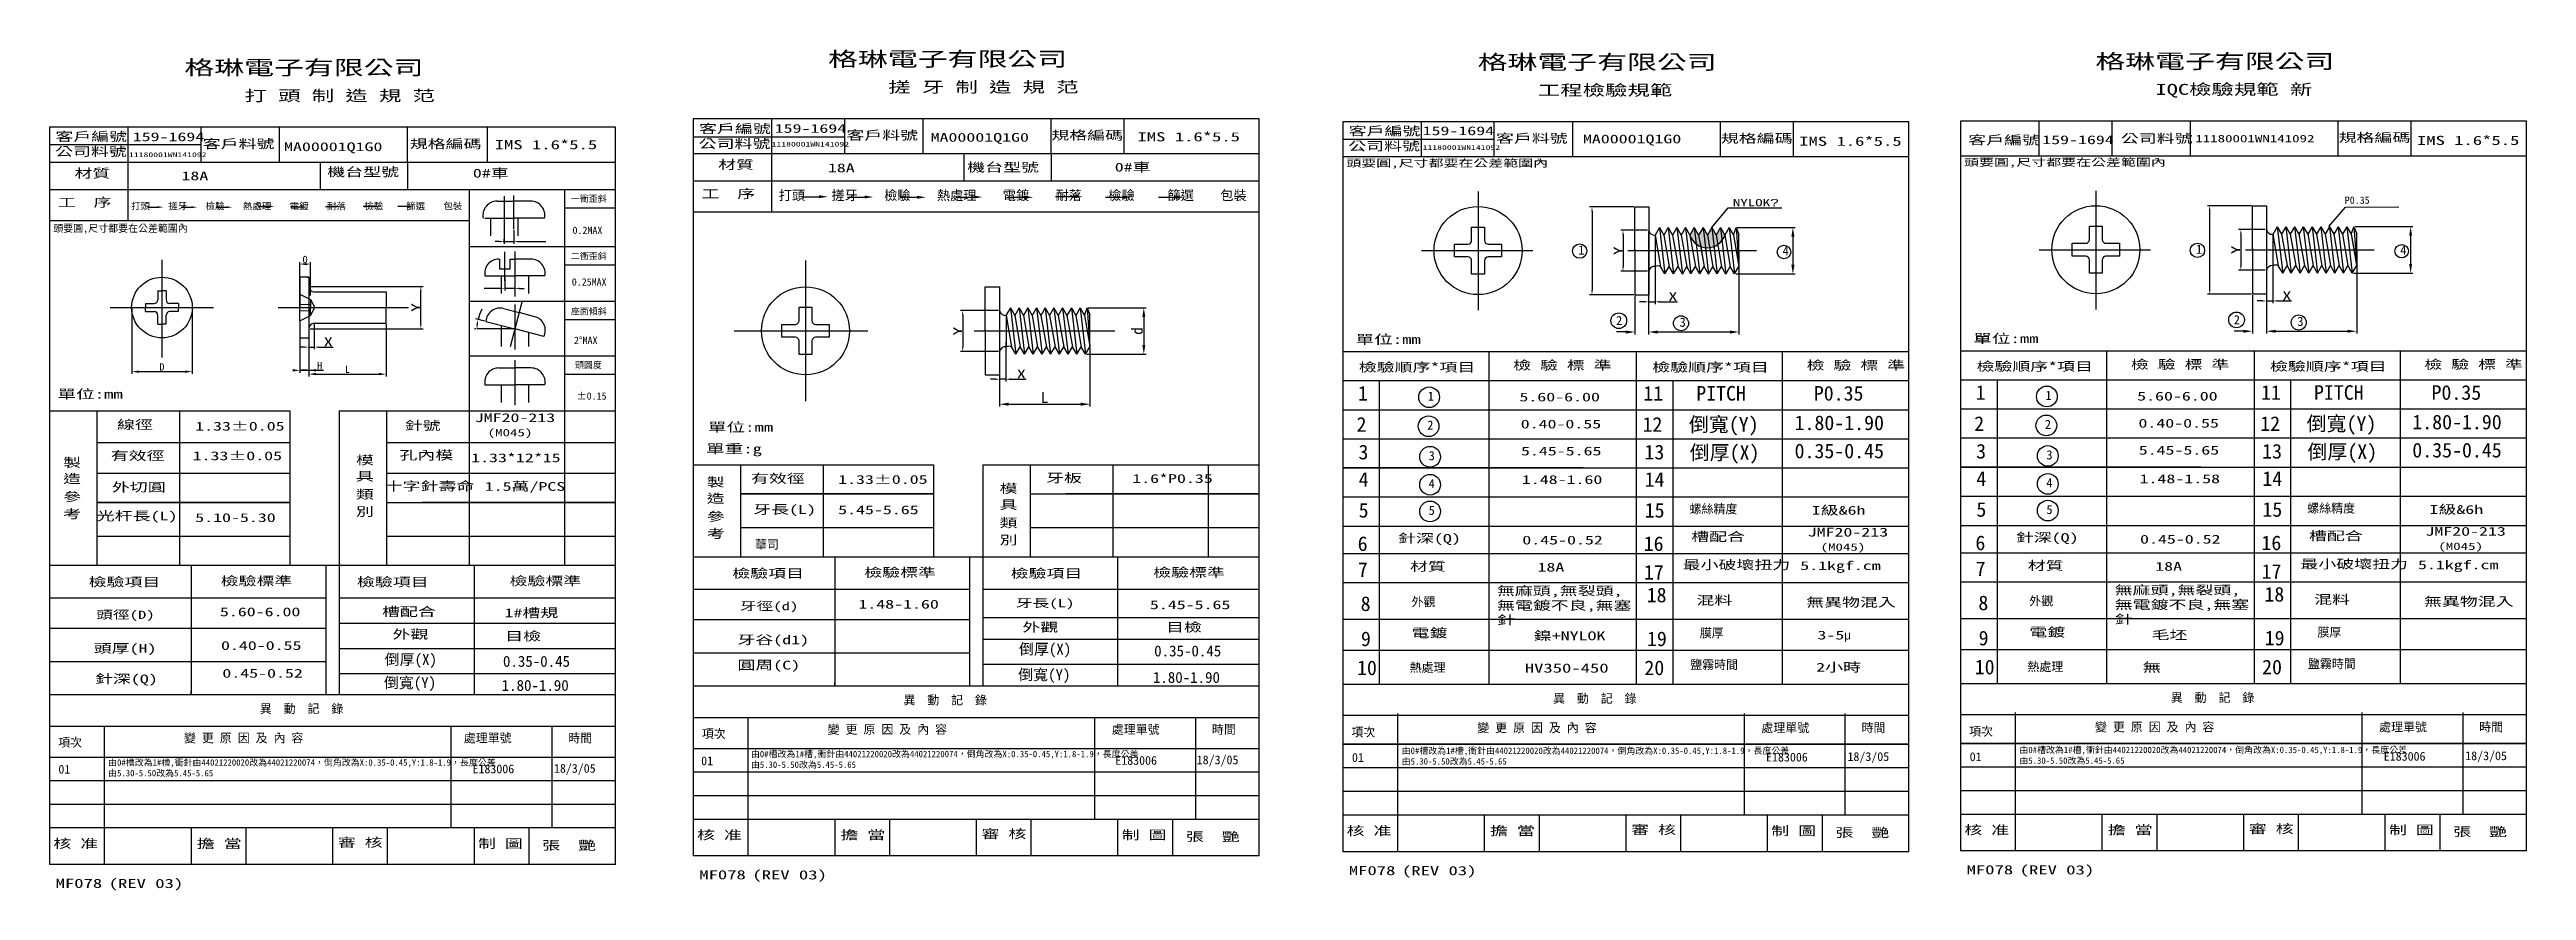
# Model space of a CAD drawing. Header units: millimetres. Extents: x 1153 to 2510, y 13 to 473.
import ezdxf

# ---------------------------------------------------------------- set-up
doc = ezdxf.new("R2010")
doc.units = ezdxf.units.MM
doc.header["$LTSCALE"] = 15
doc.linetypes.add('ACAD_ISO10W100', pattern=[18, 12, -3, 0, -3])
doc.layers.add('CENTER', color=1, linetype='ACAD_ISO10W100')
doc.styles.add('W娴Y筿lΤそq', font='kaiu.ttf', dxfattribs={"width": 1.5, "height": 4.8})
doc.dimstyles.new('ISO-25', dxfattribs={"dimtxt": 2.5, "dimasz": 2.5, "dimexe": 1.25, "dimexo": 0.625, "dimtad": 1, "dimdsep": 46, "dimtxsty": 'Standard', "dimcen": 2.5, "dimadec": 0, "dimazin": 0, "dimtfac": 1, "dimtmove": 0, "dimatfit": 3, "dimfxl": 0, "dimarcsym": 0})
doc.dimstyles.new('JIS', dxfattribs={"dimtxt": 2.5, "dimasz": 2.5, "dimexe": 1, "dimexo": 1, "dimgap": 0, "dimtad": 1, "dimdec": 4, "dimdsep": 46, "dimtxsty": 'Standard', "dimcen": 0, "dimadec": 0, "dimazin": 0, "dimtfac": 1, "dimtdec": 4, "dimtix": 1, "dimtmove": 0, "dimatfit": 3, "dimfxl": 0, "dimtolj": 1, "dimtzin": 0, "dimarcsym": 0})
doc.dimstyles.get("Standard").update_dxf_attribs({"dimtxt": 2.5, "dimasz": 2.5, "dimexe": 1.25, "dimexo": 0.625, "dimtad": 1, "dimdec": 4, "dimdsep": 46, "dimlunit": 6, "dimtxsty": 'Standard', "dimcen": 2.5, "dimadec": 0, "dimazin": 0, "dimtfac": 1, "dimtmove": 0, "dimatfit": 3, "dimfxl": 0, "dimarcsym": 0})

msp = doc.modelspace()

# ---------------------------------------------------------------- texts
at = {"style": 'W娴Y筿lΤそq', "width": 1.5}
for s, height, p in [('格琳電子有限公司', 8, (1226.99169, 459.35289)), ('格琳電子有限公司', 8, (1579.55066, 464.06591)), ('格琳電子有限公司', 8, (1935.3648, 462.35226)), ('格琳電子有限公司', 8, (2273.72422, 462.79299)), ('打 頭 制 造 規 范', 6, (1259.93689, 444.9695)), ('搓 牙 制 造 規 范', 6, (1612.49586, 449.68252)), ('工程檢驗規範', 6, (1968.31, 447.96887)), ('IQC檢驗規範 新', 6, (2306.66942, 448.4096)), ('客戶編號', 4.8, (1156.33001, 423.15159)), ('客戶料號', 4.8, (1237.02432, 419.13752)), ('MA00001Q1G0', 4.8, (1281.56686, 417.5899)), ('規格編碼', 4.8, (1350.42127, 419.13752)), ('IMS 1.6*5.5', 5, (1396.96622, 418.60324)), ('公司料號', 4.8, (1508.6727, 419.17263)), ('客戶編號', 4.8, (1508.88898, 427.41118)), ('11180001WN141092', 2.6001, (1548.61994, 420.09407)), ('客戶料號', 4.8, (1589.58329, 423.85054)), ('MA00001Q1G0', 4.8, (1635.71304, 422.73703)), ('規格編碼', 4.8, (1701.86257, 423.85054)), ('IMS 1.6*5.5', 5, (1749.04626, 422.93047)), ('公司料號', 4.8, (1864.48684, 417.90743)), ('客戶編號', 4.8, (1864.70312, 426.14598)), ('11180001WN141092', 2.6001, (1905.23179, 418.25965)), ('客戶料號', 4.8, (1945.39743, 422.13689)), ('MA00001Q1G0', 4.8, (1993.0207, 421.84702)), ('規格編碼', 4.8, (2068.59259, 422.13689)), ('IMS 1.6*5.5', 5, (2111.48623, 420.51254)), ('客戶編號', 4.8, (2204.09593, 421.20527)), ('公司料號', 4.8, (2287.68708, 422.09937)), ('11180001WN141092', 4, (2328.43203, 422.45159)), ('規格編碼', 4.8, (2406.952, 422.57762)), ('IMS 1.6*5.5', 5, (2449.84564, 420.95328)), ('公司料號', 4.8, (1156.11372, 414.91304)), ('材質', 4.8, (1166.77041, 403.0119)), ('11180001WN141092', 2.6001, (1196.64636, 414.30517)), ('機台型號', 4.8, (1305.2789, 403.74327)), ('材質', 4.8, (1519.32939, 407.72492)), ('機台型號', 4.8, (1655.78974, 406.27515)), ('頭要圓,尺寸都要在公差範圍內', 4, (1863.45489, 409.01436)), ('頭要圓,尺寸都要在公差範圍內', 4, (2201.81431, 409.45509)), ('單位:mm', 5, (1868.42602, 311.98618)), ('單位:mm', 5, (2206.78543, 312.42691)), ('檢驗順序*項目', 4.8, (1870.2449, 296.77029)), ('檢 驗 標 準', 4.8, (1954.78338, 297.84567)), ('檢驗順序*項目', 4.8, (2031.0052, 296.77029)), ('檢 驗 標 準', 4.8, (2115.54367, 297.84567)), ('檢驗順序*項目', 4.8, (2208.60432, 297.21102)), ('檢 驗 標 準', 4.8, (2293.14279, 298.28641)), ('檢驗順序*項目', 4.8, (2369.36461, 297.21102)), ('檢 驗 標 準', 4.8, (2453.90309, 298.28641)), ('單位:mm', 5, (1157.43218, 281.98015)), ('線徑', 4.8, (1190.09277, 265.30499)), ('針號', 4.8, (1347.6813, 264.79278)), ('單位:mm', 5, (1513.68387, 263.83241)), ('製', 4.8, (1160.52473, 244.54959)), ('有效徑', 4.8, (1186.63956, 248.28159)), ('模', 4.8, (1320.92107, 245.90384)), ('孔內模', 4.8, (1344.78589, 248.56699)), ('單重:g', 5, (1512.69919, 252.01629)), ('造', 4.8, (1160.52473, 235.68015)), ('參', 4.8, (1160.52473, 225.76725)), ('外切圓', 4.8, (1187.25984, 231.05378)), ('類', 4.8, (1320.92107, 227.12151)), ('具', 4.8, (1320.92107, 237.03441)), ('十字針壽命 ', 4.8, (1336.65135, 231.64098)), ('1.5萬/PCS', 4.8, (1391.48117, 231.47635)), ('製', 4.8, (1513.0837, 233.77056)), ('有效徑', 4.8, (1537.35735, 235.79482)), ('模', 4.8, (1673.48004, 230.28355)), ('牙板', 4.8, (1698.93106, 236.09555)), ('考', 4.8, (1160.52473, 216.37608)), ('光杆長(L)', 4.8, (1178.99171, 215.25727)), ('別', 4.8, (1320.92107, 217.73034)), ('造', 4.8, (1513.0837, 224.90112)), ('參', 4.8, (1513.0837, 214.98822)), ('牙長(L)', 4.8, (1538.56742, 218.85538)), ('具', 4.8, (1673.48004, 221.41412)), ('考', 4.8, (1513.0837, 205.59705)), ('類', 4.8, (1673.48004, 211.50122)), ('別', 4.8, (1673.48004, 202.11005)), ('針深(Q)', 4.8, (1891.79111, 203.0239)), ('槽配合', 4.8, (2052.36582, 203.93724)), ('針深(Q)', 4.8, (2230.15053, 203.46463)), ('槽配合', 4.8, (2390.72523, 204.37797)), (' 材質', 4.8, (1893.38561, 187.62495)), ('最小破壞扭力', 4.8, (2047.66024, 188.50045)), ('5.1kgf.cm', 4.8, (2112.05943, 188.09711)), (' 材質', 4.8, (2231.74503, 188.06568)), ('最小破壞扭力', 4.8, (2386.01966, 188.94118)), ('5.1kgf.cm', 4.8, (2450.41884, 188.53784)), ('檢驗項目', 4.8, (1174.53118, 179.10025)), ('檢驗標準', 4.8, (1246.82573, 179.62546)), ('檢驗項目', 4.8, (1321.47958, 179.10025)), ('檢驗標準', 4.8, (1405.05858, 179.62546)), ('檢驗項目', 4.8, (1527.09015, 183.81327)), ('檢驗標準', 4.8, (1599.3847, 184.33848)), ('檢驗項目', 4.8, (1679.56146, 183.81327)), ('檢驗標準', 4.8, (1757.61755, 184.33848)), ('槽配合', 4.8, (1335.22452, 162.83517)), ('牙谷(d1)', 4.8, (1529.88632, 147.4486)), ('頭厚(H)', 4.8, (1177.32735, 142.73558)), ('圓周(C)', 4.8, (1529.88632, 133.59648)), ('針深(Q)', 4.8, (1178.00731, 126.02116)), ('核 准', 4.8, (1155.21162, 35.79879)), ('擔 當', 4.8, (1233.78107, 35.79879)), ('審 核', 4.8, (1311.05391, 36.38789)), ('制 圖', 4.8, (1387.83748, 35.79879)), ('核 准', 4.8, (1507.7706, 40.51181)), ('擔 當', 4.8, (1586.34004, 40.51181)), ('審 核', 4.8, (1663.61288, 41.10091)), ('制 圖', 4.8, (1740.39645, 40.51181)), ('張  艷', 4.8, (1775.56569, 39.54038)), ('核 准', 4.8, (1863.58473, 42.80659)), ('擔 當', 4.8, (1942.15418, 42.80659)), ('審 核', 4.8, (2019.42702, 43.39569)), ('制 圖', 4.8, (2096.21059, 42.80659)), ('張  艷', 4.8, (2131.37983, 41.83516)), ('核 准', 4.8, (2201.94415, 43.24732)), ('擔 當', 4.8, (2280.51359, 43.24732)), ('審 核', 4.8, (2357.78643, 43.83642)), ('制 圖', 4.8, (2434.57001, 43.24732)), ('張  艷', 4.8, (2469.73925, 42.27589)), ('張  艷', 4.8, (1423.00672, 34.82736)), ('MF078', 5, (1156.43304, 13.93194)), ('(REV 03)', 5, (1185.51491, 13.86883)), ('MF078', 5, (1508.99201, 18.64496)), ('(REV 03)', 5, (1538.07388, 18.58185)), ('MF078', 5, (1864.80615, 20.93974)), ('(REV 03)', 5, (1893.88802, 20.87663)), ('MF078', 5, (2203.16556, 21.38047)), ('(REV 03)', 5, (2232.24744, 21.31736))]:
    msp.add_text(s, height=height, dxfattribs=at).set_placement(p)
at = {"attachment_point": 1, "style": 'W娴Y筿lΤそq'}
for s, insert, char_height, width in [('159-1694', (1198.68095, 427.82242), 4.8, 33.7009), ('159-1694', (1550.31255, 432.41131), 4.8, 33.7009), ('159-1694', (1905.20911, 431.137), 4.8, 33.7009), ('159-1694', (2244.60193, 426.19629), 4.8, 33.7009), ('0#車', (1384.99008, 407.8871), 4.8, 89.5666635), ('18A', (1579.46381, 410.81353), 4.8, 93.3034379), ('0#車', (1736.58683, 411.18942), 4.8, 89.5666635), ('18A', (1225.38094, 406.41525), 4.8, 83.5872868), ('工  序', (1510.20711, 396.60537), 4.8, 43), ('工  序', (1157.64814, 391.89235), 4.8, 43), ('{\\f標楷體|b0|i0|c136|p65;P0.35}', (2410.32477, 392.70274), 4, 20), ('{\\f標楷體|b0|i0|c136|p65;頭要圓,尺寸都要在公差範圍內', (1155.19709, 377.3001), 4, 133.7758515), ('5.60-6.00', (1958.24545, 285.27878), 4.8, 84.6174), ('5.60-6.00', (2296.60487, 285.71951), 4.8, 84.6174), ('JMF20-213', (1386.01486, 273.94466), 4.8, 82.5486068), ('1.33%%P0.05', (1232.88429, 269.28092), 4.8, 57.5813), ('(M045)', (1393.09539, 265.36528), 4, 72.7061894), ('0.40-0.55', (1958.95548, 270.46881), 4.8, 25.0664), ('0.40-0.55', (2297.3149, 270.90954), 4.8, 25.0664), ('1.33%%P0.05', (1231.49411, 253.04971), 4.8, 57.5813), ('1.33*12*15', (1384.06326, 251.9743), 4.8, 45.9553), ('5.45-5.65', (1959.1002, 255.6856), 4.8, 24.9217), ('5.45-5.65', (2297.45961, 256.12633), 4.8, 24.9217), ('1.33%%P0.05', (1585.08055, 240.08617), 4.8, 54.7127), ('1.6*P0.35', (1746.17799, 240.61606), 4.8, 54.7271082), ('1.48-1.60', (1959.57936, 240.01862), 4.8, 24.4426), ('1.48-1.58', (2297.93878, 240.45935), 4.8, 24.4426), ('5.10-5.30', (1232.90872, 219.18989), 4.8, 62.9158), ('5.45-5.65', (1585.08055, 223.4639), 4.8, 64.3027), ('{\\f標楷體|b0|i0|c136|p65;螺絲精度}', (2051.41517, 223.90345), 4.8, 47.9132258), ('I級&6h', (2118.36791, 223.18727), 4.8, 32.7769), ('{\\f標楷體|b0|i0|c136|p65;螺絲精度}', (2389.77459, 224.34418), 4.8, 47.9132258), ('I級&6h', (2456.72732, 223.628), 4.8, 32.7769), ('{\\f標楷體|b0|i0|c136|p65;華司}', (1539.54093, 204.48127), 4.8, 45.3058), ('0.45-0.52', (1959.83463, 206.90924), 4.8, 63.7808), ('JMF20-213', (2116.12779, 211.23528), 4.8, 82.5486068), ('0.45-0.52', (2298.19405, 207.34997), 4.8, 63.7808), ('JMF20-213', (2454.48721, 211.67601), 4.8, 82.5486068), ('(M045)', (2461.56773, 203.09664), 4, 72.7061894), ('18A', (1968.13361, 192.05843), 4.8, 77.5), ('(M045)', (2123.20832, 202.6559), 4, 72.7061894), ('18A', (2306.49302, 192.49917), 4.8, 77.5), ('無麻頭,無裂頭,無電鍍不良,無塞針', (1945.959, 179.04725), 4.8, 77.5), ('無麻頭,無裂頭,無電鍍不良,無塞針', (2284.31842, 179.48798), 4.8, 77.5), ('5.60-6.00', (1246.43387, 167.56835), 4.8, 59.514364), ('1#槽規', (1402.31747, 167.04421), 4.8, 77.5), ('1.48-1.60', (1596.1514, 171.74844), 4.8, 68.139), ('5.45-5.65', (1755.842, 171.45301), 4.8, 65.6446), ('{\\f標楷體|b0|i0|c136|p65;外觀}', (1899.15257, 173.06643), 4.8, 28.6769964), ('混料', (2055.1853, 173.90391), 4.8, 28.4305739), ('無異物混入', (2115.33803, 172.79358), 4.8, 68.2134939), ('{\\f標楷體|b0|i0|c136|p65;外觀}', (2237.51199, 173.50716), 4.8, 28.6769964), ('混料', (2393.54472, 174.34464), 4.8, 28.4305739), ('無異物混入', (2453.69745, 173.23431), 4.8, 68.2134939), ('外觀', (1340.9465, 155.25968), 4.8, 65.5619123), ('目檢', (1402.68471, 154.24346), 4.8, 76.4566649), ('外觀', (1685.98824, 159.13584), 4.8, 72.3323678), ('目檢', (1764.67361, 159.13584), 4.8, 66.6156745), ('電鍍', (1899.15257, 155.96862), 4.8, 28.4305739), ('{\\f標楷體|b0|i0|c136|p65;膜厚}', (2057.01322, 155.97807), 4.8, 30.7378991), ('3-5{\\f新細明體|b0|i0|c136|p2;μ}', (2121.48805, 154.83791), 4.8, 65.419565), ('電鍍', (2237.51199, 156.40935), 4.8, 28.4305739), ('{\\f標楷體|b0|i0|c136|p65;膜厚}', (2395.37263, 156.4188), 4.8, 30.7378991), ('0.40-0.55', (1247.03693, 149.11683), 4.8, 62.8445), ('{\\f標楷體|b0|i0|c136|p65;熱處理}', (1898.12628, 137.06688), 4.8, 30.7378991), ('HV350-450', (1961.17693, 136.85766), 5, 65.419565), ('{\\f標楷體|b0|i0|c136|p65;鹽霧時間}', (2051.76986, 138.63465), 4.8, 50.1529728), ('2小時', (2120.78562, 137.21664), 4.8, 65.419565), ('{\\f標楷體|b0|i0|c136|p65;熱處理}', (2236.4857, 137.50761), 4.8, 30.7378991), ('無', (2299.53634, 137.29839), 5, 65.419565), ('{\\f標楷體|b0|i0|c136|p65;鹽霧時間}', (2390.12928, 139.07538), 4.8, 50.1529728), ('0.45-0.52', (1247.77294, 133.91824), 4.8, 62.8445), ('{\\f標楷體|b0|i0|c136|p65;異  動  記  錄}', (1268.27793, 114.50997), 4.8, 310), ('{\\f標楷體|b0|i0|c136|p65;異  動  記  錄}', (1620.8369, 119.22299), 4.8, 310), ('{\\f標楷體|b0|i0|c136|p65;異  動  記  錄}', (1976.65104, 120.1087), 4.8, 310), ('{\\f標楷體|b0|i0|c136|p65;異  動  記  錄}', (2315.01045, 120.54943), 4.8, 310), ('{\\f標楷體|b0|i0|c136|p65;項次}', (1157.83263, 96.08235), 4.8, 310), ('{\\f標楷體|b0|i0|c136|p65;變 更 原 因 及 內 容}', (1226.76399, 98.43876), 4.8, 310), ('{\\f標楷體|b0|i0|c136|p65;處理單號}', (1380.02527, 98.43876), 4.8, 310), ('{\\f標楷體|b0|i0|c136|p65;時間}', (1437.24276, 98.43876), 4.8, 310), ('{\\f標楷體|b0|i0|c136|p65;項次}', (1510.39161, 100.79537), 4.8, 310), ('{\\f標楷體|b0|i0|c136|p65;變 更 原 因 及 內 容}', (1579.32296, 103.15177), 4.8, 310), ('{\\f標楷體|b0|i0|c136|p65;處理單號}', (1734.95489, 103.15177), 4.8, 310), ('{\\f標楷體|b0|i0|c136|p65;時間}', (1789.80174, 103.15177), 4.8, 310), ('{\\f標楷體|b0|i0|c136|p65;項次}', (1866.20575, 101.68108), 4.8, 310), ('{\\f標楷體|b0|i0|c136|p65;變 更 原 因 及 內 容}', (1935.1371, 104.03748), 4.8, 310), ('{\\f標楷體|b0|i0|c136|p65;處理單號}', (2090.76903, 104.03748), 4.8, 310), ('{\\f標楷體|b0|i0|c136|p65;時間}', (2145.61588, 104.03748), 4.8, 310), ('{\\f標楷體|b0|i0|c136|p65;項次}', (2204.56516, 102.12181), 4.8, 310), ('{\\f標楷體|b0|i0|c136|p65;變 更 原 因 及 內 容}', (2273.49652, 104.47821), 4.8, 310), ('{\\f標楷體|b0|i0|c136|p65;處理單號}', (2429.12844, 104.47821), 4.8, 310), ('{\\f標楷體|b0|i0|c136|p65;時間}', (2483.97529, 104.47821), 4.8, 310), ('{\\f標楷體|b0|i0|c136|p65;由0#槽改為1#槽,衝針由44021220020改為44021220074，倒角改為X:0.35-0.45,Y:1.8-1.9，長度公差由5.30-5.50改為5.45-5.65', (1185.20329, 84.39776), 3.5, 215.9218493), ('{\\f標楷體|b0|i0|c136|p65;E183006}', (1384.79795, 81.54149), 4.8, 310), ('{\\f標楷體|b0|i0|c136|p65;18/3/05}', (1429.3964, 81.83109), 4.8, 310), ('{\\f標楷體|b0|i0|c136|p65;01}', (1510.05076, 85.97526), 4.8, 310), ('{\\f標楷體|b0|i0|c136|p65;由0#槽改為1#槽,衝針由44021220020改為44021220074，倒角改為X:0.35-0.45,Y:1.8-1.9，長度公差由5.30-5.50改為5.45-5.65', (1537.28604, 89.04384), 3.5, 215.9218493), ('{\\f標楷體|b0|i0|c136|p65;E183006}', (1736.8807, 86.18758), 4.8, 310), ('{\\f標楷體|b0|i0|c136|p65;18/3/05}', (1781.47915, 86.47718), 4.8, 310), ('{\\f標楷體|b0|i0|c136|p65;01}', (1866.51293, 87.77958), 4.8, 310), ('{\\f標楷體|b0|i0|c136|p65;由0#槽改為1#槽,衝針由44021220020改為44021220074，倒角改為X:0.35-0.45,Y:1.8-1.9，長度公差由5.30-5.50改為5.45-5.65', (1893.74821, 90.84817), 3.5, 215.9218493), ('{\\f標楷體|b0|i0|c136|p65;E183006}', (2093.34287, 87.9919), 4.8, 310), ('{\\f標楷體|b0|i0|c136|p65;18/3/05}', (2137.94132, 88.2815), 4.8, 310), ('{\\f標楷體|b0|i0|c136|p65;01}', (2204.87234, 88.22031), 4.8, 310), ('{\\f標楷體|b0|i0|c136|p65;由0#槽改為1#槽,衝針由44021220020改為44021220074，倒角改為X:0.35-0.45,Y:1.8-1.9，長度公差由5.30-5.50改為5.45-5.65', (2232.10763, 91.2889), 3.5, 215.9218493), ('{\\f標楷體|b0|i0|c136|p65;E183006}', (2431.70228, 88.43263), 4.8, 310), ('{\\f標楷體|b0|i0|c136|p65;18/3/05}', (2476.30074, 88.72223), 4.8, 310), ('{\\f標楷體|b0|i0|c136|p65;01}', (1157.96801, 81.32917), 4.8, 310)]:
    msp.add_mtext(s, dxfattribs=dict(at, insert=insert, char_height=char_height, width=width))
at = {"attachment_point": 1}
for s, insert, char_height, width in [('{\\f標楷體|b0|i0|c136|p65;一衝歪斜}', (1438.66012, 393.27555), 3.5, 26.4220126), ('{\\f標楷體|b0|i0|c136|p65;打頭    搓牙    檢驗    熱處理    電鍍    耐落    檢驗     篩選    包裝  \\f新細明體|b0|i0|c136|p54;      }', (1552.51172, 396.04735), 5.3, 340.8379), ('{\\f標楷體|b0|i0|c136|p65;打頭    搓牙    檢驗    熱處理    電鍍    耐落    檢驗     篩選    包裝  \\f新細明體|b0|i0|c136|p54;      }', (1197.76069, 389.31863), 3.7, 262.183), ('{\\f標楷體|b0|i0|c136|p65;0.2MAX}', (1439.58312, 376.19853), 4, 27.8611), ('{\\f標楷體|b0|i0|c136|p65;二衝歪斜}', (1438.66351, 361.82217), 3.5, 26.4186285), ('{\\f標楷體|b0|i0|c136|p65;1}', (1990.48277, 365.90287), 5, 11.9778), ('{\\f標楷體|b0|i0|c136|p65;4}', (2102.36634, 365.42197), 5, 11.9778), ('{\\f標楷體|b0|i0|c136|p65;1}', (2328.84219, 366.3436), 5, 11.9778), ('{\\f標楷體|b0|i0|c136|p65;4}', (2440.72575, 365.8627), 5, 11.9778), ('{\\f標楷體|b0|i0|c136|p65;0.25MAX}', (1439.18944, 347.89371), 4, 27.8611), ('{\\f標楷體|b0|i0|c136|p65;座面傾斜}', (1438.66448, 331.54824), 3.5, 26.4176604), ('{\\f標楷體|b0|i0|c136|p65;2}', (2011.15388, 327.27551), 5, 11.9778), ('{\\f標楷體|b0|i0|c136|p65;3}', (2045.96607, 326.36249), 5, 11.9778), ('{\\f標楷體|b0|i0|c136|p65;2}', (2349.5133, 327.71624), 5, 11.9778), ('{\\f標楷體|b0|i0|c136|p65;3}', (2384.32549, 326.80322), 5, 11.9778), ('{\\f標楷體|b0|i0|c136|p65;2%%dMAX}', (1440.37048, 315.92787), 4, 27.8611), ('{\\f標楷體|b0|i0|c136|p65;頭圓度}', (1440.93596, 302.21855), 3.5, 25.7208996), ('{\\f標楷體|b0|i0|c136|p65;%%p0.15}', (1441.89033, 285.42033), 4, 27.8611), ('{\\f標楷體|b0|i0|c136|p65;1}', (1869.78153, 288.90717), 8, 20), ('{\\f標楷體|b0|i0|c136|p65;1}', (1908.00313, 285.83732), 5, 11.9778), ('{\\f標楷體|b0|i0|c136|p65;11}', (2026.07411, 288.90717), 8, 20), ('{\\f標楷體|b0|i0|c136|p65;PITCH}', (2055.09158, 288.90717), 8, 20), ('{\\f標楷體|b0|i0|c136|p65;P0.35}', (2119.48654, 288.90717), 8, 20), ('{\\f標楷體|b0|i0|c136|p65;1}', (2208.14095, 289.34791), 8, 20), ('{\\f標楷體|b0|i0|c136|p65;1}', (2246.36255, 286.27805), 5, 11.9778), ('{\\f標楷體|b0|i0|c136|p65;11}', (2364.43353, 289.34791), 8, 20), ('{\\f標楷體|b0|i0|c136|p65;PITCH}', (2393.451, 289.34791), 8, 20), ('{\\f標楷體|b0|i0|c136|p65;P0.35}', (2457.84596, 289.34791), 8, 20), ('{\\f標楷體|b0|i0|c136|p65;2}', (1869.01658, 271.86786), 8, 20), ('{\\f標楷體|b0|i0|c136|p65;12}', (2025.68148, 271.86786), 8, 20), ('{\\f標楷體|b0|i0|c136|p65;倒寬(Y)}', (2051.10041, 271.86786), 8, 102.9185422), ('{\\f標楷體|b0|i0|c136|p65;1.80-1.90', (2108.95665, 272.73627), 8, 20), ('{\\f標楷體|b0|i0|c136|p65;2}', (2207.376, 272.3086), 8, 20), ('{\\f標楷體|b0|i0|c136|p65;12}', (2364.04089, 272.3086), 8, 20), ('{\\f標楷體|b0|i0|c136|p65;倒寬(Y)}', (2389.45983, 272.3086), 8, 102.9185422), ('{\\f標楷體|b0|i0|c136|p65;1.80-1.90', (2447.31607, 273.177), 8, 20), ('{\\f標楷體|b0|i0|c136|p65;2}', (1907.71171, 269.97057), 5, 11.9778), ('{\\f標楷體|b0|i0|c136|p65;2}', (2246.07112, 270.4113), 5, 11.9778), ('{\\f標楷體|b0|i0|c136|p65;倒厚(X)}', (2389.91282, 256.90685), 8, 77.09797), ('{\\f標楷體|b0|i0|c136|p65;3}', (1870.04788, 256.72181), 8, 20), ('{\\f標楷體|b0|i0|c136|p65;3}', (1908.52296, 253.24664), 5, 11.9778), ('{\\f標楷體|b0|i0|c136|p65;13}', (2026.71277, 256.72181), 8, 20), ('{\\f標楷體|b0|i0|c136|p65;倒厚(X)}', (2051.55341, 256.46612), 8, 77.09797), ('{\\f標楷體|b0|i0|c136|p65;0.35-0.45}', (2108.95665, 257.33452), 8, 20), ('{\\f標楷體|b0|i0|c136|p65;3}', (2208.4073, 257.16254), 8, 20), ('{\\f標楷體|b0|i0|c136|p65;3}', (2246.88238, 253.68737), 5, 11.9778), ('{\\f標楷體|b0|i0|c136|p65;13}', (2365.07219, 257.16254), 8, 20), ('{\\f標楷體|b0|i0|c136|p65;0.35-0.45}', (2447.31607, 257.77525), 8, 20), ('{\\f標楷體|b0|i0|c136|p65;4}', (1870.14751, 241.71013), 8, 20), ('{\\f標楷體|b0|i0|c136|p65;4}', (1908.52296, 237.94082), 5, 11.9778), ('{\\f標楷體|b0|i0|c136|p65;14}', (2026.8124, 241.71013), 8, 20), ('{\\f標楷體|b0|i0|c136|p65;4}', (2208.50693, 242.15087), 8, 20), ('{\\f標楷體|b0|i0|c136|p65;4}', (2246.88238, 238.38155), 5, 11.9778), ('{\\f標楷體|b0|i0|c136|p65;14}', (2365.17182, 242.15087), 8, 20), ('{\\f標楷體|b0|i0|c136|p65;5}', (1870.18106, 224.84021), 8, 20), ('{\\f標楷體|b0|i0|c136|p65;5}', (1908.52296, 223.29976), 5, 11.9778), ('{\\f標楷體|b0|i0|c136|p65;15}', (2026.84595, 224.84021), 8, 20), ('{\\f標楷體|b0|i0|c136|p65;5}', (2208.54048, 225.28094), 8, 20), ('{\\f標楷體|b0|i0|c136|p65;5}', (2246.88238, 223.74049), 5, 11.9778), ('{\\f標楷體|b0|i0|c136|p65;15}', (2365.20537, 225.28094), 8, 20), ('{\\f標楷體|b0|i0|c136|p65;6}', (1869.64835, 206.53873), 8, 20), ('{\\f標楷體|b0|i0|c136|p65;16}', (2026.31324, 206.53873), 8, 20), ('{\\f標楷體|b0|i0|c136|p65;6}', (2208.00776, 206.97946), 8, 20), ('{\\f標楷體|b0|i0|c136|p65;16}', (2364.67266, 206.97946), 8, 20), ('{\\f標楷體|b0|i0|c136|p65;7}', (1869.76533, 192.33265), 8, 20), ('{\\f標楷體|b0|i0|c136|p65;17}', (2026.43022, 190.84342), 8, 20), ('{\\f標楷體|b0|i0|c136|p65;7}', (2208.12474, 192.77338), 8, 20), ('{\\f標楷體|b0|i0|c136|p65;17}', (2364.78964, 191.28415), 8, 20), ('{\\f標楷體|b0|i0|c136|p65;18}', (2027.94333, 178.38977), 8, 20), ('{\\f標楷體|b0|i0|c136|p65;18}', (2366.30275, 178.8305), 8, 20), ('{\\f標楷體|b0|i0|c136|p65;8}', (1871.27844, 173.65886), 8, 20), ('{\\f標楷體|b0|i0|c136|p65;8}', (2209.63786, 174.09959), 8, 20), ('{\\f標楷體|b0|i0|c136|p65;9}', (1871.43541, 154.39119), 8, 20), ('{\\f標楷體|b0|i0|c136|p65;19}', (2028.1003, 154.39119), 8, 20), ('{\\f標楷體|b0|i0|c136|p65;9}', (2209.79483, 154.83192), 8, 20), ('{\\f標楷體|b0|i0|c136|p65;19}', (2366.45972, 154.83192), 8, 20), ('{\\f標楷體|b0|i0|c136|p65;倒厚(X)}', (1336.71024, 142.08187), 6, 77.09797), ('{\\f標楷體|b0|i0|c136|p65;0.35-0.45}', (1401.47345, 141.07512), 6, 20), ('{\\f標楷體|b0|i0|c136|p65;倒厚(X)}', (1684.14149, 147.77457), 6, 77.09797), ('{\\f標楷體|b0|i0|c136|p65;0.35-0.45}', (1758.1867, 146.76782), 6, 20), ('{\\f標楷體|b0|i0|c136|p65;10}', (1869.27732, 138.51243), 8, 20), ('{\\f標楷體|b0|i0|c136|p65;20}', (2026.68683, 138.51243), 8, 20), ('{\\f標楷體|b0|i0|c136|p65;10}', (2207.63673, 138.95316), 8, 20), ('{\\f標楷體|b0|i0|c136|p65;20}', (2365.04624, 138.95316), 8, 20), ('{\\f標楷體|b0|i0|c136|p65;倒寬(Y)}', (1336.25725, 129.36964), 6, 102.9185422), ('{\\f標楷體|b0|i0|c136|p65;1.80-1.90', (1400.77027, 127.8941), 6, 20), ('{\\f標楷體|b0|i0|c136|p65;倒寬(Y)}', (1683.68849, 133.7307), 6, 102.9185422), ('{\\f標楷體|b0|i0|c136|p65;1.80-1.90', (1757.48352, 132.25516), 6, 20)]:
    msp.add_mtext(s, dxfattribs=dict(at, insert=insert, char_height=char_height, width=width))
at = {"style": 'W娴Y筿lΤそq'}
for s, insert, char_height, attachment_point in [('NYLOK\x7f', (2075.14762, 389.33777), 4, 4), ('頭徑(D)', (1178.65786, 165.82232), 4.48, 1), ('牙徑(d)', (1531.21684, 170.53534), 4.48, 1), ('牙長(L)', (1682.40434, 172.19631), 4.48, 1)]:
    msp.add_mtext(s, dxfattribs=dict(at, insert=insert, char_height=char_height, attachment_point=attachment_point))
at = {"layer": 'CENTER', "color": 0, "char_height": 4.8, "width": 80.2686312, "attachment_point": 1, "style": 'W娴Y筿lΤそq'}
for s, insert in [('鎳+NYLOK', (1966.13394, 154.45456)), ('毛坯', (2304.49336, 154.89529))]:
    msp.add_mtext(s, dxfattribs=dict(at, insert=insert))

# ---------------------------------------------------------------- blocks, each defined once
blk = doc.blocks.new('*D')
at = {"color": 0, "linetype": 'ByBlock'}
for p, q in [((2020.9, 387.1), (1996.7, 387.1)), ((1998, 384.6), (1998, 341.4)), ((2359.2, 387.6), (2335.1, 387.6)), ((2336.3, 385.1), (2336.3, 341.8)), ((2028.4, 374.2), (2013.8, 374.2)), ((2015, 371.7), (2015, 354.3)), ((2029, 373.6), (2029, 333.8)), ((2077.6, 375.7), (2109.3, 375.7)), ((2108, 370.7), (2108, 355.3)), ((2366.8, 374.6), (2352.1, 374.6)), ((2353.4, 372.1), (2353.4, 354.8)), ((2367.4, 374), (2367.4, 334.2)), ((2416, 376.2), (2447.6, 376.2)), ((2446.4, 371.2), (2446.4, 355.7)), ((1290.2, 341.8), (1290.2, 356.7)), ((1292.7, 355.7), (1293.5, 355.7)), ((1296, 338.4), (1296, 356.7)), ((2032.6, 357.7), (2032.6, 333.8)), ((2078.5, 362.5), (2078.5, 317.2)), ((2370.9, 358.1), (2370.9, 334.2)), ((2416.9, 362.9), (2416.9, 317.7)), ((1295.8, 343.5), (1357.7, 343.5)), ((1356.5, 322.8), (1356.5, 341)), ((2028.4, 351.8), (2013.8, 351.8)), ((2076.8, 350.3), (2109.3, 350.3)), ((2359.2, 339.3), (2335.1, 339.3)), ((2366.8, 352.3), (2352.1, 352.3)), ((2415.1, 350.7), (2447.6, 350.7)), ((1198.1, 331.3), (1198.1, 295.5)), ((1231.3, 331.3), (1231.3, 295.5)), ((1672.9, 330.2), (1652.1, 330.2)), ((1653.3, 327.7), (1653.3, 310.3)), ((1673.5, 329.6), (1673.5, 291.4)), ((1722.1, 331.8), (1753.8, 331.8)), ((1752.5, 326.8), (1752.5, 311.3)), ((2020.9, 338.9), (1996.7, 338.9)), ((2021.5, 338.3), (2021.5, 317.2)), ((2026.5, 335), (2024, 335)), ((2029, 338.7), (2029, 317.2)), ((2029, 338.7), (2029, 317.2)), ((2029, 335), (2032.6, 335)), ((2035.1, 335), (2044.9, 335)), ((2359.8, 338.7), (2359.8, 317.7)), ((2364.9, 335.5), (2362.4, 335.5)), ((2367.4, 339.1), (2367.4, 317.7)), ((2367.4, 339.1), (2367.4, 317.7)), ((2367.4, 335.5), (2370.9, 335.5)), ((2373.4, 335.5), (2381.2, 335.5)), ((1290.2, 318.7), (1290.2, 296.2)), ((1295.1, 319.7), (1295.1, 309)), ((1295.1, 314.7), (1295.1, 296.2)), ((1295.8, 320.3), (1357.7, 320.3)), ((1298.1, 322.7), (1298.1, 309)), ((1337.5, 322.7), (1337.5, 294.2)), ((1677, 313), (1677, 291.4)), ((2016.5, 318.5), (2011.5, 318.5)), ((2034, 318.5), (2039, 318.5)), ((2034, 318.5), (2073.5, 318.5)), ((2354.8, 318.9), (2349.8, 318.9)), ((2372.4, 318.9), (2411.9, 318.9)), ((2372.4, 318.9), (2377.4, 318.9)), ((1292.6, 310.2), (1290.1, 310.2)), ((1295.1, 310.2), (1298.1, 310.2)), ((1295.1, 309), (1295.1, 294.2)), ((1300.6, 310.2), (1308.4, 310.2)), ((1672.9, 307.8), (1652.1, 307.8)), ((1721.2, 306.3), (1753.8, 306.3)), ((1723, 309.8), (1723, 277.7)), ((1202.1, 296.8), (1227.3, 296.8)), ((1290.2, 297.5), (1303.1, 297.5)), ((1294.2, 297.5), (1291.1, 297.5)), ((1299.1, 295.4), (1333.5, 295.4)), ((1671, 292.6), (1668.5, 292.6)), ((1673.5, 294.4), (1673.5, 277.7)), ((1677, 292.6), (1673.5, 292.6)), ((1679.5, 292.6), (1688, 292.6)), ((1678.5, 278.9), (1718, 278.9))]:
    blk.add_line(p, q, dxfattribs=at)
for points in [[(1998, 387.1), (1997.6, 384.6), (1998.4, 384.6)], [(2336.3, 387.6), (2335.9, 385.1), (2336.8, 385.1)], [(2015, 374.2), (2014.6, 371.7), (2015.4, 371.7)], [(2108, 375.7), (2107.2, 370.7), (2108.9, 370.7)], [(2353.4, 374.6), (2353, 372.1), (2353.8, 372.1)], [(2446.4, 376.2), (2445.6, 371.2), (2447.2, 371.2)], [(1290.2, 355.7), (1292.7, 355.3), (1292.7, 356.2)], [(1296, 355.7), (1293.5, 355.3), (1293.5, 356.2)], [(2015, 351.8), (2014.6, 354.3), (2015.4, 354.3)], [(2108, 350.3), (2107.2, 355.3), (2108.9, 355.3)], [(2353.4, 352.3), (2353, 354.8), (2353.8, 354.8)], [(2446.4, 350.7), (2445.6, 355.7), (2447.2, 355.7)], [(1356.5, 343.5), (1356.9, 341), (1356.1, 341)], [(1998, 338.9), (1997.6, 341.4), (1998.4, 341.4)], [(2336.3, 339.3), (2335.9, 341.8), (2336.8, 341.8)], [(1653.3, 330.2), (1652.9, 327.7), (1653.7, 327.7)], [(1752.5, 331.8), (1751.7, 326.8), (1753.3, 326.8)], [(2029, 335), (2026.5, 334.6), (2026.5, 335.5)], [(2032.6, 335), (2035.1, 334.6), (2035.1, 335.5)], [(2367.4, 335.5), (2364.9, 335.1), (2364.9, 335.9)], [(2370.9, 335.5), (2373.4, 335.1), (2373.4, 335.9)], [(1356.5, 320.3), (1356.9, 322.8), (1356.1, 322.8)], [(2021.5, 318.5), (2016.5, 319.3), (2016.5, 317.6)], [(2029, 318.5), (2034, 319.3), (2034, 317.6)], [(2029, 318.5), (2034, 317.6), (2034, 319.3)], [(2078.5, 318.5), (2073.5, 317.6), (2073.5, 319.3)], [(2359.8, 318.9), (2354.8, 319.7), (2354.8, 318.1)], [(2367.4, 318.9), (2372.4, 318.1), (2372.4, 319.7)], [(2367.4, 318.9), (2372.4, 319.7), (2372.4, 318.1)], [(2416.9, 318.9), (2411.9, 318.1), (2411.9, 319.7)], [(1295.1, 310.2), (1292.6, 309.8), (1292.6, 310.6)], [(1298.1, 310.2), (1300.6, 309.8), (1300.6, 310.6)], [(1653.3, 307.8), (1652.9, 310.3), (1653.7, 310.3)], [(1752.5, 306.3), (1751.7, 311.3), (1753.3, 311.3)], [(1198.1, 296.8), (1202.1, 296.1), (1202.1, 297.4)], [(1231.3, 296.8), (1227.3, 296.1), (1227.3, 297.4)], [(1290.2, 297.5), (1286.2, 296.8), (1286.2, 298.2)], [(1295.1, 297.5), (1299.1, 296.8), (1299.1, 298.2)], [(1295.1, 295.4), (1299.1, 294.8), (1299.1, 296.1)], [(1337.5, 295.4), (1333.5, 294.8), (1333.5, 296.1)], [(1673.5, 292.6), (1671, 293.1), (1671, 292.2)], [(1677, 292.6), (1679.5, 293.1), (1679.5, 292.2)], [(1673.5, 278.9), (1678.5, 278.1), (1678.5, 279.8)], [(1723, 278.9), (1718, 278.1), (1718, 279.8)]]:
    blk.add_solid(points, dxfattribs=at)
at = {"layer": 'DEFPOINTS', "color": 0, "linetype": 'ByBlock'}
for p in [(2021.5, 387.1), (2359.8, 387.6), (2029, 374.2), (2029, 374.2), (2077, 375.7), (2367.4, 374.6), (2367.4, 374.6), (2415.3, 376.2), (2032.6, 358.3), (2078.5, 363.1), (2370.9, 358.8), (2416.9, 363.6), (1290.2, 340.8), (1295.1, 343.5), (2029, 351.8), (2029, 339.3), (2029, 339.3), (2076.1, 350.3), (2359.8, 339.3), (2359.8, 339.3), (2367.4, 352.3), (2367.4, 339.7), (2367.4, 339.7), (2414.5, 350.7), (1198.1, 331.9), (1231.3, 331.9), (1296, 337.4), (1673.5, 330.2), (1673.5, 330.2), (1721.4, 331.8), (2021.5, 338.9), (2021.5, 338.9), (1290.2, 319.3), (1295.1, 320.3), (1295.1, 320.3), (1295.1, 315.3), (1298.1, 323.3), (1337.5, 323.3), (1677, 313.7), (1295.1, 309.7), (1673.5, 307.8), (1720.6, 306.3), (1723, 310.4), (1673.5, 295)]:
    blk.add_point(p, dxfattribs=at)
at = {"color": 0, "linetype": 'ByBlock', "attachment_point": 5}
for s, insert, char_height in [('Q', (1293.1, 357.7), 4), ('L', (1698.2, 282.6), 6)]:
    blk.add_mtext(s, dxfattribs=dict(at, insert=insert, char_height=char_height))
at = {"color": 0, "linetype": 'ByBlock', "char_height": 4.8, "attachment_point": 5, "rotation": 90, "style": 'W娴Y筿lΤそq'}
for insert in [(2012.2, 363), (2350.5, 363.5), (1353.7, 331.9), (1650.5, 319)]:
    blk.add_mtext('Y', dxfattribs=dict(at, insert=insert))
at = {"color": 0, "linetype": 'ByBlock', "char_height": 4.8, "attachment_point": 5, "style": 'W娴Y筿lΤそq'}
for insert in [(2042.3, 337.9), (2378.6, 338.3), (1305.8, 313.1), (1685.4, 295.5)]:
    blk.add_mtext('X', dxfattribs=dict(at, insert=insert))
at = {"color": 0, "linetype": 'ByBlock', "insert": (1748.9, 319), "char_height": 6, "attachment_point": 5, "rotation": 90}
blk.add_mtext('d', dxfattribs=at)
at = {"color": 7, "linetype": 'ByBlock', "char_height": 4, "attachment_point": 5}
for s, insert in [('D', (1214.7, 299.4)), ('H', (1301.1, 300.1)), ('L', (1316.3, 298.1))]:
    blk.add_mtext(s, dxfattribs=dict(at, insert=insert))

# ---------------------------------------------------------------- dimensions: what is measured, and where the dimension line sits
for base, p1, p2, text, dimstyle, override, middle in [((1231.32065, 296.78094), (1198.08976, 331.91098), (1231.32065, 331.91098), 'D', 'Standard', {"dimtxt": 4, "dimasz": 4, "dimclrt": 7, "dimtfac": 2}, (1214.70521, 298.78094)), ((1337.52929, 295.43302), (1295.14513, 309.65755), (1337.52929, 323.29233), 'L', 'Standard', {"dimtxt": 4, "dimasz": 4, "dimclrt": 7, "dimtfac": 2}, (1316.33721, 295.43302)), ((1722.96245, 278.93584), (1673.50156, 295.00004), (1722.96245, 310.42651), 'L', 'ISO-25', {"dimtxt": 6, "dimasz": 5}, (1698.23201, 278.93584)), ((1298.14513, 310.22918), (1295.14513, 320.29233), (1298.14513, 323.29233), 'X', 'ISO-25', {"dimtxt": 4, "dimtxsty": 'W娴Y筿lΤそq'}, (1305.10347, 310.22918))]:
    dim = msp.add_linear_dim(base=base, p1=p1, p2=p2, text=text, dimstyle=dimstyle, override=override)
    dim.commit()
    dim.dimension.update_dxf_attribs({"geometry": '*D', "text_midpoint": middle})
for base, p1, p2, text, dimstyle, override, middle in [((1295.14513, 297.49613), (1290.17887, 319.29553), (1295.14513, 315.29553), 'H', 'Standard', {"dimtxt": 4, "dimasz": 4, "dimclrt": 7, "dimtfac": 2}, (1283.84554, 297.49613)), ((1295.993, 355.74473), (1290.17887, 340.79906), (1295.993, 337.4467), 'Q', 'JIS', {"dimtxt": 4}, (1293.08594, 355.74473)), ((2078.50052, 318.46798), (2029.03962, 339.2776), (2078.50052, 363.12488), ' ', 'ISO-25', {"dimtxt": 6, "dimasz": 5}, (2057.53623, 318.46798)), ((2021.48068, 318.46798), (2029.03962, 339.2776), (2021.48068, 338.88824), ' ', 'ISO-25', {"dimtxt": 6, "dimasz": 5}, (2025.26015, 318.46798)), ((2032.56571, 335.03811), (2029.03962, 374.20824), (2032.56571, 358.32877), 'X', 'ISO-25', {"dimtxt": 4, "dimtxsty": 'W娴Y筿lΤそq'}, (2042.25721, 335.03811)), ((1673.50156, 292.64446), (1677.02764, 313.66562), (1673.50156, 330.21863), 'X', 'ISO-25', {"dimtxt": 4, "dimtxsty": 'W娴Y筿lΤそq'}, (1685.35351, 292.64446)), ((2416.85993, 318.90871), (2367.39904, 339.71833), (2416.85993, 363.56561), ' ', 'ISO-25', {"dimtxt": 6, "dimasz": 5}, (2395.89564, 318.90871)), ((2359.8401, 318.90871), (2367.39904, 339.71833), (2359.8401, 339.32897), ' ', 'ISO-25', {"dimtxt": 6, "dimasz": 5}, (2363.61957, 318.90871)), ((2370.92512, 335.47884), (2367.39904, 374.64897), (2370.92512, 358.7695), 'X', 'ISO-25', {"dimtxt": 4, "dimtxsty": 'W娴Y筿lΤそq'}, (2380.61662, 335.47884))]:
    dim = msp.add_linear_dim(base=base, p1=p1, p2=p2, text=text, dimstyle=dimstyle, override=override)
    dim.commit()
    dim.dimension.update_dxf_attribs({"geometry": '*D', "text_midpoint": middle, "dimtype": 160})
for base, p1, p2, text, override, middle in [((1752.50201, 306.26773), (1721.43358, 331.75338), (1720.59322, 306.26773), 'd', {"dimtxt": 6, "dimasz": 5}, (1748.87701, 319.01055)), ((2108.04007, 350.25734), (2076.97164, 375.74298), (2076.13128, 350.25734), ' ', {"dimtxt": 6, "dimasz": 5}, (2108.04007, 363.00016)), ((2015.02333, 351.81965), (2029.03962, 374.20824), (2029.03962, 351.81965), 'Y', {"dimtxt": 4, "dimtxsty": 'W娴Y筿lΤそq'}, (2015.02333, 363.01394)), ((1653.32631, 307.83004), (1673.50156, 330.21863), (1673.50156, 307.83004), 'Y', {"dimtxt": 4, "dimtxsty": 'W娴Y筿lΤそq'}, (1653.32631, 319.02434)), ((1356.49116, 343.52962), (1295.14513, 320.29233), (1295.14513, 343.52962), 'Y', {"dimtxt": 4, "dimtxsty": 'W娴Y筿lΤそq'}, (1356.49116, 331.91098)), ((2446.39949, 350.69807), (2415.33106, 376.18371), (2414.4907, 350.69807), ' ', {"dimtxt": 6, "dimasz": 5}, (2446.39949, 363.44089)), ((2353.38275, 352.26038), (2367.39904, 374.64897), (2367.39904, 352.26038), 'Y', {"dimtxt": 4, "dimtxsty": 'W娴Y筿lΤそq'}, (2353.38275, 363.45468))]:
    dim = msp.add_linear_dim(base=base, p1=p1, p2=p2, angle=90, text=text, dimstyle='ISO-25', override=override)
    dim.commit()
    dim.dimension.update_dxf_attribs({"geometry": '*D', "text_midpoint": middle, "text_rotation": 90})
for base, p1, p2, middle in [((1997.98123, 338.88824), (2021.48068, 387.13965), (2021.48068, 338.88824), (1997.98123, 363.01394)), ((2336.34065, 339.32897), (2359.8401, 387.58038), (2359.8401, 339.32897), (2336.34065, 363.45468))]:
    dim = msp.add_linear_dim(base=base, p1=p1, p2=p2, angle=90, text=' ', dimstyle='ISO-25')
    dim.commit()
    dim.dimension.update_dxf_attribs({"geometry": '*D', "text_midpoint": middle, "text_rotation": 90})

# ---------------------------------------------------------------- hatches: boundary and pattern name
h = msp.add_hatch(color=256)
h.paths.add_polyline_path([(2055.08125, 366.71521), (2054.03208, 375.74298), (2051.64693, 371.61178, 0.152816707)])
h.paths.add_polyline_path([(2057.5128, 365.33646), (2057.16138, 367.34933), (2056.41724, 371.61178), (2054.03208, 375.74298), (2055.08125, 366.71521, 0.0701343215)])
h.paths.add_polyline_path([(2070.72816, 371.61178), (2068.343, 375.74298), (2069.1857, 368.62674, 0.0844908603)])
h.paths.add_polyline_path([(2069.1857, 368.62674), (2068.343, 375.74298), (2065.95785, 371.61178), (2066.86698, 366.40432, 0.0807138129)])
h.paths.add_polyline_path([(2066.86698, 366.40432), (2065.95785, 371.61178), (2063.5727, 375.74298), (2064.78557, 365.30655, 0.0589573595)])
h.paths.add_polyline_path([(2064.78557, 365.30655), (2063.5727, 375.74298), (2061.18754, 371.61178), (2062.39238, 364.71051, 0.0618133464)])
h.paths.add_polyline_path([(2062.39238, 364.71051), (2061.18754, 371.61178), (2058.80239, 375.74298), (2060.11058, 364.69585, 0.0571589766)])
h.paths.add_polyline_path([(2060.11058, 364.69585), (2058.80239, 375.74298), (2056.41724, 371.61178), (2057.16138, 367.34933), (2057.5128, 365.33646, 0.0671047032)])

# ---------------------------------------------------------------- linework, layer by layer
for p, q in [((1815.67266, 435.33391), (1505.67266, 435.33391)), ((1505.67266, 435.33391), (1505.67266, 31.47946)), ((1548.67266, 401.13391), (1548.67266, 435.33391)), ((1588.67266, 416.13391), (1588.67266, 435.33391)), ((1631.67266, 416.13391), (1631.67266, 435.33391)), ((1701.67266, 416.13391), (1701.67266, 435.33391)), ((1741.67266, 416.13391), (1741.67266, 435.33391)), ((1815.67266, 31.47946), (1815.67266, 435.33391)), ((1153.11368, 430.62089), (1153.11368, 26.76644)), ((1463.11368, 430.62089), (1153.11368, 430.62089)), ((1236.11368, 421.02089), (1153.11368, 421.02089)), ((1196.11368, 396.42089), (1196.11368, 430.62089)), ((1236.11368, 411.42089), (1236.11368, 430.62089)), ((1279.11368, 411.42089), (1279.11368, 430.62089)), ((1349.11368, 411.42089), (1349.11368, 430.62089)), ((1393.02551, 411.42089), (1393.02551, 430.62089)), ((1463.11368, 26.76644), (1463.11368, 430.62089)), ((1588.67266, 425.28049), (1505.67266, 425.28049)), ((1861.48679, 433.62027), (1861.48679, 33.77424)), ((2171.48679, 433.62027), (1861.48679, 433.62027)), ((1944.48679, 424.01528), (1861.48679, 424.01528)), ((1904.47192, 433.62027), (1904.47192, 414.42027)), ((1944.48679, 414.42027), (1944.48679, 433.62027)), ((1987.48679, 414.42027), (1987.48679, 433.62027)), ((2068.40267, 414.42027), (2068.40267, 433.62027)), ((2108.40267, 414.42027), (2108.40267, 433.62027)), ((2171.48679, 33.77424), (2171.48679, 433.62027)), ((2199.84621, 434.061), (2199.84621, 34.21497)), ((2509.84621, 434.061), (2199.84621, 434.061)), ((2242.83134, 434.061), (2242.83134, 414.861)), ((2282.84621, 414.861), (2282.84621, 434.061)), ((2325.84621, 414.861), (2325.84621, 434.061)), ((2406.76209, 414.861), (2406.76209, 434.061)), ((2446.76209, 414.861), (2446.76209, 434.061)), ((2509.84621, 34.21497), (2509.84621, 434.061)), ((1463.11368, 411.42089), (1153.11368, 411.42089)), ((1301.33574, 411.42089), (1301.33574, 396.42089)), ((1349.11368, 411.42089), (1349.11368, 396.42089)), ((1815.67266, 416.13391), (1505.67266, 416.13391)), ((1653.89472, 416.13391), (1653.89472, 401.13391)), ((1701.67266, 416.13391), (1701.67266, 401.13391)), ((2171.48679, 414.42027), (1861.48679, 414.42027)), ((2509.84621, 414.861), (2199.84621, 414.861)), ((1463.11368, 396.42089), (1153.11368, 396.42089)), ((1196.11368, 379.42089), (1196.11368, 396.42089)), ((1382.94052, 396.42089), (1382.94052, 190.67279)), ((1435.25263, 396.42089), (1435.25263, 258.03274)), ((1815.67266, 401.13391), (1505.67266, 401.13391)), ((1548.67266, 384.13391), (1548.67266, 401.13391)), ((1935.60399, 395.40841), (1935.60399, 330.3784)), ((2273.9634, 395.84914), (2273.9634, 330.81913)), ((1206.71811, 386.91638), (1212.43093, 386.91638)), ((1225.22681, 386.87422), (1230.93963, 386.87422)), ((1244.45757, 386.86304), (1250.17039, 386.86304)), ((1267.63421, 387.32623), (1273.34703, 387.32623)), ((1285.0332, 387.07431), (1290.74602, 387.07431)), ((1304.25179, 387.22199), (1309.96461, 387.22199)), ((1324.84945, 387.34196), (1330.56226, 387.34196)), ((1343.96782, 387.34196), (1349.68064, 387.34196)), ((1391.45921, 380.90482), (1407.87228, 380.90482)), ((1394.66198, 380.90482), (1394.66198, 371.21883)), ((1398.22906, 390.15599), (1407.45921, 390.15599)), ((1402.12247, 392.82603), (1402.12247, 366.74837)), ((1407.45921, 375.01599), (1407.45921, 393.26142)), ((1416.68936, 390.15599), (1407.45921, 390.15599)), ((1424.28536, 380.90482), (1407.87228, 380.90482)), ((1409.58296, 380.90482), (1409.58296, 371.21883)), ((1463.11368, 386.42089), (1435.25263, 386.42089)), ((1815.67266, 384.13391), (1505.67266, 384.13391)), ((1565.22364, 392.62666), (1574.50697, 392.62666)), ((1590.23523, 392.44978), (1599.51855, 392.44978)), ((1618.98527, 392.29602), (1628.26859, 392.29602)), ((1649.98461, 392.39841), (1659.26794, 392.39841)), ((1677.89453, 392.29614), (1687.17785, 392.29614)), ((1704.17715, 392.76274), (1713.46048, 392.76274)), ((1731.43149, 392.32369), (1740.71482, 392.32369)), ((1760.49343, 392.32369), (1769.77675, 392.32369)), ((2021.48068, 363.01394), (2021.48068, 387.13965)), ((2021.48068, 387.13965), (2029.03962, 387.13965)), ((2029.03962, 387.13965), (2029.03962, 338.88824)), ((2029.03962, 386.75029), (2029.03962, 339.2776)), ((2359.8401, 363.45468), (2359.8401, 387.58038)), ((2359.8401, 387.58038), (2367.39904, 387.58038)), ((2367.39904, 387.58038), (2367.39904, 339.32897)), ((2367.39904, 387.19102), (2367.39904, 339.71833)), ((1382.94052, 379.42089), (1153.11368, 379.42089)), ((1399.62247, 368.02651), (1397.12247, 368.02651)), ((1402.12247, 367.37337), (1402.12247, 369.27651)), ((1402.12247, 368.02651), (1407.45921, 368.02651)), ((1407.45921, 374.39099), (1407.45921, 366.77651)), ((1409.95921, 368.02651), (1424.91921, 368.02651)), ((1922.70907, 366.64755), (1930.07179, 366.64755)), ((1922.70907, 363.11535), (1922.70907, 366.64755)), ((1932.07179, 368.64755), (1932.07179, 376.01027)), ((1932.07179, 376.01027), (1935.60399, 376.01027)), ((1935.60399, 376.01027), (1939.13619, 376.01027)), ((1939.13619, 376.01027), (1939.13619, 368.64755)), ((1941.13619, 366.64755), (1948.4989, 366.64755)), ((1948.4989, 366.64755), (1948.4989, 363.11535)), ((2034.95086, 375.74298), (2032.51586, 371.52544)), ((2032.56571, 371.61178), (2032.56571, 354.41611)), ((2032.56571, 371.61178), (2035.56776, 354.41611)), ((2034.95086, 375.74298), (2037.96243, 350.30139)), ((2034.95086, 375.74298), (2037.33601, 371.61178)), ((2039.72117, 375.74298), (2037.33601, 371.61178)), ((2037.33601, 371.61178), (2040.33807, 354.41611)), ((2037.33601, 371.61178), (2040.33807, 354.41611)), ((2039.72117, 375.74298), (2042.68022, 350.28118)), ((2039.72117, 375.74298), (2042.10632, 371.61178)), ((2044.49147, 375.74298), (2042.10632, 371.61178)), ((2042.10632, 371.61178), (2045.10837, 354.41611)), ((2042.10632, 371.61178), (2045.10837, 354.41611)), ((2044.49147, 375.74298), (2047.50944, 350.25734)), ((2044.49147, 375.74298), (2046.87663, 371.61178)), ((2049.26178, 375.74298), (2046.87663, 371.61178)), ((2046.87663, 371.61178), (2049.87868, 354.41611)), ((2046.87663, 371.61178), (2049.87868, 354.41611)), ((2049.26178, 375.74298), (2051.64693, 371.61178)), ((2049.26178, 375.74298), (2052.22084, 350.28118)), ((2054.03208, 375.74298), (2051.64693, 371.61178)), ((2051.64693, 371.61178), (2054.64899, 354.41611)), ((2051.64693, 371.61178), (2054.64899, 354.41611)), ((2054.03208, 375.74298), (2056.99114, 350.28118)), ((2054.03208, 375.74298), (2056.41724, 371.61178)), ((2058.80239, 375.74298), (2056.41724, 371.61178)), ((2056.41724, 371.61178), (2059.41929, 354.41611)), ((2057.16138, 367.34933), (2059.41929, 354.41611)), ((2057.16138, 367.34933), (2059.41929, 354.41611)), ((2057.16138, 367.34933), (2059.41929, 354.41611)), ((2057.16138, 367.34933), (2059.41929, 354.41611)), ((2057.16138, 367.34933), (2059.41929, 354.41611)), ((2058.80239, 375.74298), (2061.82036, 350.25734)), ((2058.80239, 375.74298), (2061.18754, 371.61178)), ((2063.5727, 375.74298), (2061.18754, 371.61178)), ((2061.18754, 371.61178), (2064.1896, 354.41611)), ((2063.5727, 375.74298), (2066.53175, 350.28118)), ((2063.5727, 375.74298), (2065.95785, 371.61178)), ((2068.343, 375.74298), (2065.95785, 371.61178)), ((2065.95785, 371.61178), (2068.9599, 354.41611)), ((2065.95785, 371.61178), (2068.9599, 354.41611)), ((2068.343, 375.74298), (2071.36097, 350.25734)), ((2068.343, 375.74298), (2070.72816, 371.61178)), ((2073.11331, 375.74298), (2070.72816, 371.61178)), ((2070.72816, 371.61178), (2073.73021, 354.41611)), ((2070.72816, 371.61178), (2073.73021, 354.41611)), ((2073.11331, 375.74298), (2075.49846, 371.61178)), ((2073.11331, 375.74298), (2076.07237, 350.28118)), ((2075.49846, 371.61178), (2076.97164, 375.74298)), ((2075.49846, 371.61178), (2078.50052, 354.41611)), ((2075.50461, 371.57657), (2078.46318, 354.62996)), ((2076.97164, 375.74298), (2078.50052, 354.41611)), ((2076.97164, 375.74298), (2078.50052, 371.83365)), ((2078.50052, 354.41611), (2078.50052, 371.83365)), ((2261.06849, 367.08828), (2268.4312, 367.08828)), ((2261.06849, 363.55608), (2261.06849, 367.08828)), ((2270.4312, 369.08828), (2270.4312, 376.451)), ((2270.4312, 376.451), (2273.9634, 376.451)), ((2273.9634, 376.451), (2277.4956, 376.451)), ((2277.4956, 376.451), (2277.4956, 369.08828)), ((2279.4956, 367.08828), (2286.85832, 367.08828)), ((2286.85832, 367.08828), (2286.85832, 363.55608)), ((2373.31028, 376.18371), (2370.87528, 371.96618)), ((2370.92512, 372.05251), (2370.92512, 354.85684)), ((2370.92512, 372.05251), (2373.92718, 354.85684)), ((2373.31028, 376.18371), (2376.32185, 350.74212)), ((2373.31028, 376.18371), (2375.69543, 372.05251)), ((2378.08058, 376.18371), (2375.69543, 372.05251)), ((2375.69543, 372.05251), (2378.69748, 354.85684)), ((2375.69543, 372.05251), (2378.69748, 354.85684)), ((2378.08058, 376.18371), (2381.03964, 350.72191)), ((2378.08058, 376.18371), (2380.46574, 372.05251)), ((2382.85089, 376.18371), (2380.46574, 372.05251)), ((2380.46574, 372.05251), (2383.46779, 354.85684)), ((2380.46574, 372.05251), (2383.46779, 354.85684)), ((2382.85089, 376.18371), (2385.86886, 350.69807)), ((2382.85089, 376.18371), (2385.23604, 372.05251)), ((2387.62119, 376.18371), (2385.23604, 372.05251)), ((2385.23604, 372.05251), (2388.2381, 354.85684)), ((2385.23604, 372.05251), (2388.2381, 354.85684)), ((2387.62119, 376.18371), (2390.00635, 372.05251)), ((2387.62119, 376.18371), (2390.58025, 350.72191)), ((2392.3915, 376.18371), (2390.00635, 372.05251)), ((2390.00635, 372.05251), (2393.0084, 354.85684)), ((2390.00635, 372.05251), (2393.0084, 354.85684)), ((2392.3915, 376.18371), (2395.35056, 350.72191)), ((2392.3915, 376.18371), (2394.77665, 372.05251)), ((2397.16181, 376.18371), (2394.77665, 372.05251)), ((2394.77665, 372.05251), (2397.77871, 354.85684)), ((2395.5208, 367.79006), (2397.77871, 354.85684)), ((2395.5208, 367.79006), (2397.77871, 354.85684)), ((2395.5208, 367.79006), (2397.77871, 354.85684)), ((2395.5208, 367.79006), (2397.77871, 354.85684)), ((2395.5208, 367.79006), (2397.77871, 354.85684)), ((2397.16181, 376.18371), (2400.17978, 350.69807)), ((2397.16181, 376.18371), (2399.54696, 372.05251)), ((2401.93211, 376.18371), (2399.54696, 372.05251)), ((2399.54696, 372.05251), (2402.54901, 354.85684)), ((2401.93211, 376.18371), (2404.89117, 350.72191)), ((2401.93211, 376.18371), (2404.31727, 372.05251)), ((2406.70242, 376.18371), (2404.31727, 372.05251)), ((2404.31727, 372.05251), (2407.31932, 354.85684)), ((2404.31727, 372.05251), (2407.31932, 354.85684)), ((2406.70242, 376.18371), (2409.72039, 350.69807)), ((2406.70242, 376.18371), (2409.08757, 372.05251)), ((2411.47272, 376.18371), (2409.08757, 372.05251)), ((2409.08757, 372.05251), (2412.08963, 354.85684)), ((2409.08757, 372.05251), (2412.08963, 354.85684)), ((2411.47272, 376.18371), (2413.85788, 372.05251)), ((2411.47272, 376.18371), (2414.43178, 350.72191)), ((2413.85788, 372.05251), (2415.33106, 376.18371)), ((2413.85788, 372.05251), (2416.85993, 354.85684)), ((2413.86402, 372.0173), (2416.8226, 355.0707)), ((2415.33106, 376.18371), (2416.85993, 354.85684)), ((2415.33106, 376.18371), (2416.85993, 372.27438)), ((2416.85993, 354.85684), (2416.85993, 372.27438)), ((1214.70521, 358.02363), (1214.70521, 304.48981)), ((1382.94052, 365.36389), (1463.11368, 365.36389)), ((1399.20187, 358.4306), (1399.66604, 358.4306)), ((1399.66604, 358.4306), (1399.66604, 353.18184)), ((1399.66604, 353.18184), (1405.42545, 353.18184)), ((1402.54575, 346.49085), (1402.54575, 362.33793)), ((1405.42545, 353.18184), (1405.42545, 358.4306)), ((1405.42545, 358.4306), (1408.01895, 358.4306)), ((1408.01895, 362.6294), (1408.01895, 337.942)), ((1416.83603, 358.4306), (1408.01895, 358.4306)), ((1435.25263, 355.36389), (1463.11368, 355.36389)), ((1567.19625, 357.59354), (1567.19625, 280.67816)), ((1904.60018, 363.11535), (1965.57371, 363.11535)), ((1922.70907, 359.58315), (1922.70907, 363.11535)), ((1930.07179, 359.58315), (1922.70907, 359.58315)), ((1932.07179, 350.22044), (1932.07179, 357.58315)), ((1939.13619, 357.58315), (1939.13619, 350.22044)), ((1948.4989, 359.58315), (1941.13619, 359.58315)), ((1948.4989, 363.11535), (1948.4989, 359.58315)), ((2017.62843, 363.11535), (2088.09952, 363.11535)), ((2021.48068, 363.78279), (2021.48068, 338.88824)), ((2037.96243, 350.30139), (2035.56776, 354.41611)), ((2037.96243, 350.30139), (2040.33807, 354.41611)), ((2042.68022, 350.28118), (2040.33807, 354.41611)), ((2042.68022, 350.28118), (2045.10837, 354.41611)), ((2047.50944, 350.25734), (2045.10837, 354.41611)), ((2047.50944, 350.25734), (2049.87868, 354.41611)), ((2052.22084, 350.28118), (2049.87868, 354.41611)), ((2052.22084, 350.28118), (2054.64899, 354.41611)), ((2056.99114, 350.28118), (2054.64899, 354.41611)), ((2056.99114, 350.28118), (2059.41929, 354.41611)), ((2061.82036, 350.25734), (2059.41929, 354.41611)), ((2061.82036, 350.25734), (2064.1896, 354.41611)), ((2066.53175, 350.28118), (2064.1896, 354.41611)), ((2066.53175, 350.28118), (2068.9599, 354.41611)), ((2071.36097, 350.25734), (2068.9599, 354.41611)), ((2071.36097, 350.25734), (2073.73021, 354.41611)), ((2076.07237, 350.28118), (2073.73021, 354.41611)), ((2076.07237, 350.28118), (2078.50052, 354.41611)), ((2242.9596, 363.55608), (2303.93312, 363.55608)), ((2261.06849, 360.02389), (2261.06849, 363.55608)), ((2268.4312, 360.02389), (2261.06849, 360.02389)), ((2270.4312, 350.66117), (2270.4312, 358.02389)), ((2277.4956, 358.02389), (2277.4956, 350.66117)), ((2286.85832, 360.02389), (2279.4956, 360.02389)), ((2286.85832, 363.55608), (2286.85832, 360.02389)), ((2355.98785, 363.55608), (2426.45894, 363.55608)), ((2359.8401, 364.22352), (2359.8401, 339.32897)), ((2376.32185, 350.74212), (2373.92718, 354.85684)), ((2376.32185, 350.74212), (2378.69748, 354.85684)), ((2381.03964, 350.72191), (2378.69748, 354.85684)), ((2381.03964, 350.72191), (2383.46779, 354.85684)), ((2385.86886, 350.69807), (2383.46779, 354.85684)), ((2385.86886, 350.69807), (2388.2381, 354.85684)), ((2390.58025, 350.72191), (2388.2381, 354.85684)), ((2390.58025, 350.72191), (2393.0084, 354.85684)), ((2395.35056, 350.72191), (2393.0084, 354.85684)), ((2395.35056, 350.72191), (2397.77871, 354.85684)), ((2400.17978, 350.69807), (2397.77871, 354.85684)), ((2400.17978, 350.69807), (2402.54901, 354.85684)), ((2404.89117, 350.72191), (2402.54901, 354.85684)), ((2404.89117, 350.72191), (2407.31932, 354.85684)), ((2409.72039, 350.69807), (2407.31932, 354.85684)), ((2409.72039, 350.69807), (2412.08963, 354.85684)), ((2414.43178, 350.72191), (2412.08963, 354.85684)), ((2414.43178, 350.72191), (2416.85993, 354.85684)), ((1212.45778, 340.97396), (1212.45778, 336.1584)), ((1212.45778, 340.97396), (1214.70521, 340.97396)), ((1216.95263, 340.97396), (1214.70521, 340.97396)), ((1216.95263, 340.97396), (1216.95263, 336.1584)), ((1295.14513, 348.52642), (1290.17887, 348.52642)), ((1290.17887, 348.52642), (1290.17887, 331.91098)), ((1290.17887, 324.66059), (1290.17887, 344.52642)), ((1294.17887, 348.52642), (1295.14513, 348.52642)), ((1295.14513, 348.52642), (1295.14513, 315.29553)), ((1298.14513, 340.52962), (1337.52929, 340.52962)), ((1337.52929, 340.52962), (1337.52929, 331.91098)), ((1400.04575, 342.39843), (1391.15741, 342.39843)), ((1391.60588, 349.17942), (1408.01895, 349.17942)), ((1400.55846, 349.17942), (1400.55846, 339.49343)), ((1402.54575, 348.55442), (1402.54575, 341.14843)), ((1408.01895, 342.39843), (1402.54575, 342.39843)), ((1424.43202, 349.17942), (1408.01895, 349.17942)), ((1408.01895, 348.55442), (1408.01895, 341.14843)), ((1410.51895, 342.39843), (1413.01895, 342.39843)), ((1415.47944, 349.17942), (1415.47944, 339.49343)), ((1665.62444, 319.12575), (1665.62444, 343.25145)), ((1665.62444, 343.25145), (1673.50156, 343.25145)), ((1673.50156, 343.25145), (1673.50156, 295.00004)), ((1935.60399, 350.22044), (1932.07179, 350.22044)), ((1939.13619, 350.22044), (1935.60399, 350.22044)), ((2273.9634, 350.66117), (2270.4312, 350.66117)), ((2277.4956, 350.66117), (2273.9634, 350.66117)), ((2359.8401, 339.32897), (2367.39904, 339.32897)), ((1186.33968, 331.91098), (1242.96758, 331.91098)), ((1205.64223, 334.1584), (1210.45778, 334.1584)), ((1205.64223, 334.1584), (1205.64223, 331.91098)), ((1205.64223, 329.66355), (1205.64223, 331.91098)), ((1205.64223, 329.66355), (1210.45778, 329.66355)), ((1212.45778, 322.848), (1212.45778, 327.66355)), ((1216.95263, 322.848), (1216.95263, 327.66355)), ((1223.76819, 334.1584), (1218.95263, 334.1584)), ((1223.76819, 329.66355), (1218.95263, 329.66355)), ((1223.76819, 334.1584), (1223.76819, 331.91098)), ((1223.76819, 329.66355), (1223.76819, 331.91098)), ((1278.36001, 331.91098), (1349.70656, 331.91098)), ((1337.52929, 323.29233), (1337.52929, 331.91098)), ((1382.94052, 335.36389), (1463.11368, 335.36389)), ((1391.54051, 324.48901), (1386.68876, 325.76417)), ((1388.6773, 327.82177), (1390.0071, 331.17792)), ((1401.84305, 331.34662), (1410.37052, 329.10539)), ((1411.85748, 334.763), (1405.44165, 310.35192)), ((1408.01895, 333.60805), (1408.01895, 308.92064)), ((1418.898, 326.86416), (1410.37052, 329.10539)), ((1563.66405, 324.65795), (1563.66405, 332.02066)), ((1563.66405, 332.02066), (1567.19625, 332.02066)), ((1567.19625, 332.02066), (1570.72845, 332.02066)), ((1570.72845, 332.02066), (1570.72845, 324.65795)), ((1679.4128, 331.75338), (1676.9778, 327.53584)), ((1677.02764, 327.62217), (1680.0297, 310.42651)), ((1677.02764, 327.62217), (1677.02764, 310.42651)), ((1679.4128, 331.75338), (1682.42437, 306.31178)), ((1679.4128, 331.75338), (1681.79795, 327.62217)), ((1684.1831, 331.75338), (1681.79795, 327.62217)), ((1681.79795, 327.62217), (1684.8, 310.42651)), ((1681.79795, 327.62217), (1684.8, 310.42651)), ((1684.1831, 331.75338), (1687.14216, 306.29157)), ((1684.1831, 331.75338), (1686.56826, 327.62217)), ((1688.95341, 331.75338), (1686.56826, 327.62217)), ((1686.56826, 327.62217), (1689.57031, 310.42651)), ((1686.56826, 327.62217), (1689.57031, 310.42651)), ((1688.95341, 331.75338), (1691.97138, 306.26773)), ((1688.95341, 331.75338), (1691.33856, 327.62217)), ((1693.72371, 331.75338), (1691.28872, 327.53584)), ((1691.33856, 327.62217), (1694.34062, 310.42651)), ((1691.33856, 327.62217), (1694.34062, 310.42651)), ((1693.72371, 331.75338), (1696.73528, 306.31178)), ((1693.72371, 331.75338), (1696.10887, 327.62217)), ((1698.49402, 331.75338), (1696.10887, 327.62217)), ((1696.10887, 327.62217), (1699.11092, 310.42651)), ((1696.10887, 327.62217), (1699.11092, 310.42651)), ((1698.49402, 331.75338), (1701.45308, 306.29157)), ((1698.49402, 331.75338), (1700.87917, 327.62217)), ((1703.26433, 331.75338), (1700.87917, 327.62217)), ((1700.87917, 327.62217), (1703.88123, 310.42651)), ((1700.87917, 327.62217), (1703.88123, 310.42651)), ((1703.26433, 331.75338), (1706.2823, 306.26773)), ((1703.26433, 331.75338), (1705.64948, 327.62217)), ((1708.03463, 331.75338), (1705.64948, 327.62217)), ((1705.64948, 327.62217), (1708.65153, 310.42651)), ((1705.64948, 327.62217), (1708.65153, 310.42651)), ((1705.64948, 327.62217), (1708.65153, 310.42651)), ((1705.64948, 327.62217), (1708.65153, 310.42651)), ((1705.64948, 327.62217), (1708.65153, 310.42651)), ((1705.64948, 327.62217), (1708.65153, 310.42651)), ((1708.03463, 331.75338), (1711.0526, 306.26773)), ((1708.03463, 331.75338), (1710.41979, 327.62217)), ((1712.80494, 331.75338), (1710.41979, 327.62217)), ((1710.41979, 327.62217), (1713.42184, 310.42651)), ((1710.41979, 327.62217), (1713.42184, 310.42651)), ((1710.41979, 327.62217), (1713.42184, 310.42651)), ((1710.41979, 327.62217), (1713.42184, 310.42651)), ((1712.80494, 331.75338), (1715.764, 306.29157)), ((1712.80494, 331.75338), (1715.19009, 327.62217)), ((1717.57524, 331.75338), (1715.19009, 327.62217)), ((1715.19009, 327.62217), (1718.19215, 310.42651)), ((1715.19009, 327.62217), (1718.19215, 310.42651)), ((1715.19009, 327.62217), (1718.19215, 310.42651)), ((1715.19009, 327.62217), (1718.19215, 310.42651)), ((1715.19009, 327.62217), (1718.19215, 310.42651)), ((1715.19009, 327.62217), (1718.19215, 310.42651)), ((1717.57524, 331.75338), (1720.59322, 306.26773)), ((1717.57524, 331.75338), (1719.9604, 327.62217)), ((1719.9604, 327.62217), (1721.43358, 331.75338)), ((1719.96654, 327.58696), (1722.92512, 310.64036)), ((1721.43358, 331.75338), (1722.96245, 310.42651)), ((1721.43358, 331.75338), (1722.96245, 327.84404)), ((1722.96245, 310.42651), (1722.96245, 327.84404)), ((2021.48068, 338.88824), (2029.03962, 338.88824)), ((1212.45778, 322.848), (1214.70521, 322.848)), ((1216.95263, 322.848), (1214.70521, 322.848)), ((1290.17887, 324.66059), (1290.17887, 315.29553)), ((1290.17887, 315.29553), (1295.14513, 315.29553)), ((1294.17887, 315.29553), (1295.14513, 315.29553)), ((1298.14513, 323.29233), (1337.52929, 323.29233)), ((1386.59329, 320.15807), (1385.96435, 320.15807)), ((1408.01895, 320.15807), (1387.21829, 320.15807)), ((1392.14498, 324.33014), (1408.01895, 320.15807)), ((1400.55846, 322.11887), (1400.55846, 310.47208)), ((1423.89292, 315.98601), (1408.01895, 320.15807)), ((1415.47944, 318.19727), (1415.47944, 310.47208)), ((1435.25263, 325.36389), (1463.11368, 325.36389)), ((1528.13382, 319.12575), (1601.27923, 319.12575)), ((1554.30134, 322.65795), (1561.66405, 322.65795)), ((1554.30134, 319.12575), (1554.30134, 322.65795)), ((1554.30134, 315.59355), (1554.30134, 319.12575)), ((1561.66405, 315.59355), (1554.30134, 315.59355)), ((1563.66405, 306.23083), (1563.66405, 313.59355)), ((1570.72845, 313.59355), (1570.72845, 306.23083)), ((1572.72845, 322.65795), (1580.09117, 322.65795)), ((1580.09117, 315.59355), (1572.72845, 315.59355)), ((1580.09117, 322.65795), (1580.09117, 319.12575)), ((1580.09117, 319.12575), (1580.09117, 315.59355)), ((1659.57168, 319.12575), (1736.66058, 319.12575)), ((1665.62444, 319.89459), (1665.62444, 295.00004)), ((1382.94052, 305.36389), (1463.11368, 305.36389)), ((1399.20187, 298.80959), (1408.01895, 298.80959)), ((1399.20187, 298.80959), (1399.66604, 298.80959)), ((1408.01895, 303.00838), (1408.01895, 278.32098)), ((1416.83603, 298.80959), (1408.01895, 298.80959)), ((1567.19625, 306.23083), (1563.66405, 306.23083)), ((1570.72845, 306.23083), (1567.19625, 306.23083)), ((1682.42437, 306.31178), (1680.0297, 310.42651)), ((1682.42437, 306.31178), (1684.8, 310.42651)), ((1687.14216, 306.29157), (1684.8, 310.42651)), ((1687.14216, 306.29157), (1689.57031, 310.42651)), ((1691.97138, 306.26773), (1689.57031, 310.42651)), ((1691.97138, 306.26773), (1694.34062, 310.42651)), ((1696.73528, 306.31178), (1694.34062, 310.42651)), ((1696.73528, 306.31178), (1699.11092, 310.42651)), ((1701.45308, 306.29157), (1699.11092, 310.42651)), ((1701.45308, 306.29157), (1703.88123, 310.42651)), ((1706.2823, 306.26773), (1703.88123, 310.42651)), ((1706.2823, 306.26773), (1708.65153, 310.42651)), ((1711.0526, 306.26773), (1708.65153, 310.42651)), ((1711.0526, 306.26773), (1713.42184, 310.42651)), ((1715.764, 306.29157), (1713.42184, 310.42651)), ((1715.764, 306.29157), (1718.19215, 310.42651)), ((1720.59322, 306.26773), (1718.19215, 310.42651)), ((1720.59322, 306.26773), (1722.96245, 310.42651)), ((1861.48679, 307.77895), (2171.48679, 307.77895)), ((1941.48679, 307.77895), (1941.48679, 125.49233)), ((2022.24709, 307.77895), (2022.24709, 125.49233)), ((2102.24709, 307.77895), (2102.24709, 125.49233)), ((2199.84621, 308.21968), (2509.84621, 308.21968)), ((2279.84621, 308.21968), (2279.84621, 125.93307)), ((2360.60651, 308.21968), (2360.60651, 125.93307)), ((2440.60651, 308.21968), (2440.60651, 125.93307)), ((1391.60588, 289.55841), (1408.01895, 289.55841)), ((1400.55846, 289.55841), (1400.55846, 279.87242)), ((1424.43202, 289.55841), (1408.01895, 289.55841)), ((1415.47944, 289.55841), (1415.47944, 279.87242)), ((1435.25263, 295.36389), (1463.11368, 295.36389)), ((1665.62444, 295.00004), (1673.50156, 295.00004)), ((1861.48679, 294.28536), (1861.48679, 244.09057)), ((1861.48679, 291.85685), (2171.48679, 291.85685)), ((1881.48679, 291.85685), (1881.48679, 125.49233)), ((2042.24709, 291.85685), (2042.24709, 125.49233)), ((2199.84621, 294.7261), (2199.84621, 244.5313)), ((2199.84621, 292.29758), (2509.84621, 292.29758)), ((2219.84621, 292.29758), (2219.84621, 125.93307)), ((2380.60651, 292.29758), (2380.60651, 125.93307)), ((1153.11368, 275.36389), (1153.11368, 225.1691)), ((1153.11368, 275.36389), (1284.822, 275.36389)), ((1178.9976, 275.36389), (1178.9976, 190.67279)), ((1224.30335, 275.36389), (1224.30335, 190.67279)), ((1284.822, 275.36389), (1284.822, 190.67279)), ((1311.75085, 275.36389), (1311.75085, 190.67279)), ((1311.75085, 275.36389), (1463.11368, 275.36389)), ((1337.63477, 275.36389), (1337.63477, 190.67279)), ((1505.67266, 280.07691), (1505.67266, 229.88212)), ((1861.48679, 275.93475), (2171.48679, 275.93475)), ((2199.84621, 276.37548), (2509.84621, 276.37548)), ((1178.9976, 258.03274), (1284.822, 258.03274)), ((1337.63477, 258.03274), (1463.11368, 258.03274)), ((1435.25263, 258.03274), (1435.25263, 190.67279)), ((1861.48679, 260.01265), (1993.19511, 260.01265)), ((1861.48679, 260.01265), (2171.48679, 260.01265)), ((2199.84621, 260.45338), (2331.55453, 260.45338)), ((2199.84621, 260.45338), (2509.84621, 260.45338)), ((1505.67266, 245.8042), (1637.38097, 245.8042)), ((1531.55657, 245.8042), (1531.55657, 195.38581)), ((1576.86233, 245.8042), (1576.86233, 195.38581)), ((1637.38097, 245.8042), (1637.38097, 195.38581)), ((1664.30982, 245.8042), (1664.30982, 195.38581)), ((1664.30982, 245.8042), (1815.67266, 245.8042)), ((1690.19374, 245.8042), (1690.19374, 195.38581)), ((1735.4995, 245.8042), (1735.4995, 195.38581)), ((1787.8116, 245.8042), (1787.8116, 195.38581)), ((2331.55453, 244.5313), (2199.84621, 244.5313)), ((2199.84621, 244.53128), (2509.84621, 244.53128)), ((2225.73013, 244.5313), (2331.55453, 244.5313)), ((1178.9976, 241.09118), (1284.822, 241.09118)), ((1337.63477, 241.09118), (1463.11368, 241.09118)), ((1993.19511, 244.09057), (1861.48679, 244.09057)), ((1861.48679, 244.09055), (2171.48679, 244.09055)), ((1887.37071, 244.09057), (1993.19511, 244.09057)), ((1178.9976, 225.1691), (1284.822, 225.1691)), ((1284.822, 225.1691), (1178.9976, 225.1691)), ((1337.63477, 225.1691), (1463.11368, 225.1691)), ((1463.11368, 225.1691), (1357.28928, 225.1691)), ((1637.38097, 229.88212), (1531.55657, 229.88212)), ((1531.55657, 229.88212), (1637.38097, 229.88212)), ((1690.19374, 229.88212), (1815.67266, 229.88212)), ((1815.67266, 229.88212), (1709.84825, 229.88212)), ((1861.48679, 228.16845), (2171.48679, 228.16845)), ((1861.48679, 228.16845), (1993.19511, 228.16845)), ((2199.84621, 228.60918), (2509.84621, 228.60918)), ((2199.84621, 228.60918), (2331.55453, 228.60918)), ((1178.9976, 206.60307), (1284.822, 206.60307)), ((1337.63477, 206.60307), (1463.11368, 206.60307)), ((1531.55657, 211.31609), (1637.38097, 211.31609)), ((1690.19374, 211.31609), (1815.67266, 211.31609)), ((1861.48679, 212.06434), (2171.48679, 212.06434)), ((2199.84621, 212.50507), (2509.84621, 212.50507)), ((1153.11368, 190.67279), (1304.47651, 190.67279)), ((1230.61368, 190.67279), (1230.61368, 119.89361)), ((1304.47651, 190.67279), (1304.47651, 119.89361)), ((1304.47651, 190.67279), (1331.40537, 190.67279)), ((1311.75085, 190.67279), (1311.75085, 119.89361)), ((1331.40537, 190.67279), (1463.11368, 190.67279)), ((1385.61368, 190.67279), (1385.61368, 119.89361)), ((1505.67266, 195.38581), (1657.03549, 195.38581)), ((1583.17266, 195.38581), (1583.17266, 124.60663)), ((1657.03549, 195.38581), (1657.03549, 124.60663)), ((1657.03549, 195.38581), (1683.96434, 195.38581)), ((1664.30982, 195.38581), (1664.30982, 124.60663)), ((1683.96434, 195.38581), (1815.67266, 195.38581)), ((1738.17266, 195.38581), (1738.17266, 124.60663)), ((1861.48679, 197.1446), (2171.48679, 197.1446)), ((2199.84621, 197.58533), (2509.84621, 197.58533)), ((1505.67266, 177.54492), (1657.03549, 177.54492)), ((1664.30982, 177.54492), (1683.96434, 177.54492)), ((1683.96434, 177.54492), (1815.67266, 177.54492)), ((1861.48679, 181.20416), (2171.48679, 181.20416)), ((2199.84621, 181.64489), (2509.84621, 181.64489)), ((1153.11368, 172.8319), (1304.47651, 172.8319)), ((1311.75085, 172.8319), (1331.40537, 172.8319)), ((1331.40537, 172.8319), (1463.11368, 172.8319)), ((1153.11368, 156.20528), (1304.47651, 156.20528)), ((1311.75085, 158.97357), (1463.11368, 158.97357)), ((1505.67266, 160.9183), (1657.03549, 160.9183)), ((1664.30982, 162.16403), (1815.67266, 162.16403)), ((1664.30982, 150.2149), (1815.67266, 150.2149)), ((1861.48679, 161.13142), (2171.48679, 161.13142)), ((2199.84621, 161.57215), (2509.84621, 161.57215)), ((1153.11368, 138.04944), (1304.47651, 138.04944)), ((1311.75085, 145.11524), (1463.11368, 145.11524)), ((1505.67266, 142.76246), (1657.03549, 142.76246)), ((1664.30982, 136.53382), (1815.67266, 136.53382)), ((1861.48679, 144.15377), (2171.48679, 144.15377)), ((2199.84621, 144.59451), (2509.84621, 144.59451)), ((1311.75085, 131.47476), (1463.11368, 131.47476)), ((1505.67266, 124.60663), (1815.67266, 124.60663)), ((1583.17266, 124.60663), (1583.17266, 126.69235)), ((1861.48679, 125.49233), (2171.48679, 125.49233)), ((2199.84621, 125.93307), (2509.84621, 125.93307)), ((1153.11368, 119.89361), (1463.11368, 119.89361)), ((1230.61368, 119.89361), (1230.61368, 121.97933)), ((1861.48679, 108.55077), (2039.77848, 108.55077)), ((1891.48679, 109.57025), (1891.48679, 33.77424)), ((2039.77848, 108.55077), (2171.48679, 108.55077)), ((2081.48679, 53.77424), (2081.48679, 109.57025)), ((2136.74551, 53.77424), (2136.74551, 109.57025)), ((2199.84621, 108.9915), (2378.13789, 108.9915)), ((2229.84621, 110.01099), (2229.84621, 34.21497)), ((2378.13789, 108.9915), (2509.84621, 108.9915)), ((2419.84621, 54.21497), (2419.84621, 110.01099)), ((2475.10492, 54.21497), (2475.10492, 110.01099)), ((1153.11368, 102.56245), (1331.40537, 102.56245)), ((1183.11368, 102.56245), (1183.11368, 26.76644)), ((1331.40537, 102.56245), (1463.11368, 102.56245)), ((1373.11368, 46.76644), (1373.11368, 102.56245)), ((1428.3724, 46.76644), (1428.3724, 102.56245)), ((1505.67266, 107.27547), (1683.96434, 107.27547)), ((1535.67266, 107.27547), (1535.67266, 31.47946)), ((1683.96434, 107.27547), (1815.67266, 107.27547)), ((1725.67266, 51.47946), (1725.67266, 107.27547)), ((1780.93137, 51.47946), (1780.93137, 107.27547)), ((1153.11368, 85.62089), (1463.11368, 85.62089)), ((1505.67266, 90.33391), (1683.96434, 90.33391)), ((1505.67266, 90.33391), (1683.96434, 90.33391)), ((1683.96434, 90.33391), (1815.67266, 90.33391)), ((1683.96434, 90.33391), (1815.67266, 90.33391)), ((2171.48679, 92.62869), (1861.48679, 92.62869)), ((1861.48679, 92.62869), (2039.77848, 92.62869)), ((2039.77848, 92.62869), (2171.48679, 92.62869)), ((2509.84621, 93.06942), (2199.84621, 93.06942)), ((2199.84621, 93.06942), (2378.13789, 93.06942)), ((2378.13789, 93.06942), (2509.84621, 93.06942)), ((1463.11368, 72.66941), (1153.11368, 72.66941)), ((1815.67266, 77.38243), (1505.67266, 77.38243)), ((2171.48679, 79.67721), (1861.48679, 79.67721)), ((2509.84621, 80.11794), (2199.84621, 80.11794)), ((1463.11368, 59.71792), (1153.11368, 59.71792)), ((1815.67266, 64.43094), (1505.67266, 64.43094)), ((2171.48679, 66.72572), (1861.48679, 66.72572)), ((2509.84621, 67.16645), (2199.84621, 67.16645)), ((1463.11368, 46.76644), (1153.11368, 46.76644)), ((1463.11368, 46.76644), (1153.11368, 46.76644)), ((1230.61368, 46.76644), (1230.61368, 26.76644)), ((1260.61368, 46.76644), (1260.61368, 26.76644)), ((1308.11368, 46.76644), (1308.11368, 26.76644)), ((1338.11368, 46.76644), (1338.11368, 26.76644)), ((1385.61368, 46.76644), (1385.61368, 26.76644)), ((1415.61368, 46.76644), (1415.61368, 26.76644)), ((1815.67266, 51.47946), (1505.67266, 51.47946)), ((1815.67266, 51.47946), (1505.67266, 51.47946)), ((1583.17266, 51.47946), (1583.17266, 31.47946)), ((1613.17266, 51.47946), (1613.17266, 31.47946)), ((1660.67266, 51.47946), (1660.67266, 31.47946)), ((1690.67266, 51.47946), (1690.67266, 31.47946)), ((1738.17266, 51.47946), (1738.17266, 31.47946)), ((1768.17266, 51.47946), (1768.17266, 31.47946)), ((2171.48679, 53.77424), (1861.48679, 53.77424)), ((2171.48679, 53.77424), (1861.48679, 53.77424)), ((1938.98679, 53.77424), (1938.98679, 33.77424)), ((1968.98679, 53.77424), (1968.98679, 33.77424)), ((2016.48679, 53.77424), (2016.48679, 33.77424)), ((2046.48679, 53.77424), (2046.48679, 33.77424)), ((2093.98679, 53.77424), (2093.98679, 33.77424)), ((2123.98679, 53.77424), (2123.98679, 33.77424)), ((2509.84621, 54.21497), (2199.84621, 54.21497)), ((2509.84621, 54.21497), (2199.84621, 54.21497)), ((2277.34621, 54.21497), (2277.34621, 34.21497)), ((2307.34621, 54.21497), (2307.34621, 34.21497)), ((2354.84621, 54.21497), (2354.84621, 34.21497)), ((2384.84621, 54.21497), (2384.84621, 34.21497)), ((2432.34621, 54.21497), (2432.34621, 34.21497)), ((2462.34621, 54.21497), (2462.34621, 34.21497)), ((1815.67266, 31.47946), (1505.67266, 31.47946)), ((2171.48679, 33.77424), (1861.48679, 33.77424)), ((2509.84621, 34.21497), (2199.84621, 34.21497)), ((1463.11368, 26.76644), (1153.11368, 26.76644))]:
    msp.add_line(p, q)
at = {"color": 4}
for p, q in [((1290.17887, 339.16136), (1295.993, 336.32562)), ((1290.17887, 333.70892), (1295.993, 333.53636)), ((1290.17887, 330.11304), (1295.993, 330.28559)), ((1290.17887, 324.66059), (1295.993, 327.49634)), ((1295.993, 336.32562), (1298.34031, 331.91098)), ((1295.993, 336.32562), (1295.993, 331.91098)), ((1295.993, 327.49634), (1295.993, 331.91098)), ((1295.993, 327.49634), (1298.34031, 331.91098))]:
    msp.add_line(p, q, dxfattribs=at)
for centre, radius in [((1935.60399, 363.11535), 24.12571), ((2273.9634, 363.55608), 24.12571), ((1991.26598, 362.8008), 3.93115), ((2329.6254, 363.24153), 3.93115), ((2441.50896, 362.76063), 3.68244), ((2103.14955, 362.3199), 3.68244), ((1214.70521, 331.91098), 16.61544), ((1567.19625, 319.12575), 24.12571), ((2012.68313, 324.68677), 4.29898), ((2046.74928, 323.26042), 4.11657), ((2351.04255, 325.1275), 4.29898), ((2385.1087, 323.70115), 4.11657), ((1908.78634, 282.73525), 5.67284), ((2247.14575, 283.17598), 5.67284), ((1908.49492, 266.8685), 5.67284), ((2246.85433, 267.30923), 5.67284), ((1909.30617, 250.14457), 5.67284), ((2247.66559, 250.5853), 5.67284), ((1909.30617, 234.83875), 5.67284), ((2247.66559, 235.27948), 5.67284), ((1909.30617, 220.19769), 5.67284), ((2247.66559, 220.63842), 5.67284)]:
    msp.add_circle(centre, radius)
for centre, radius, start, end in [((1398.22906, 382.41193), 7.74406, 90, 191.22227826), ((1416.68936, 382.41193), 7.74406, 348.77772174, 90), ((1930.07179, 368.64755), 2, 270, 360), ((1941.13619, 368.64755), 2, 180, 270), ((2032.17655, 374.77579), 3.18786, 190.25540991, 277.01181627), ((2061.18754, 374.65065), 10.01289, 197.66772607, 342.33227393), ((2268.4312, 369.08828), 2, 270, 360), ((2279.4956, 369.08828), 2, 180, 270), ((2370.53597, 375.21652), 3.18786, 190.25540991, 277.01181627), ((1399.20187, 350.68654), 7.74406, 90, 191.22227826), ((1416.83603, 350.68654), 7.74406, 348.77772174, 90), ((1930.07179, 357.58315), 2, 0, 90), ((1941.13619, 357.58315), 2, 90, 180), ((2032.17655, 351.25209), 3.18786, 82.98818373, 169.74459009), ((2034.06674, 350.27207), 4.40751, 70.08892758, 109.91107242), ((2268.4312, 358.02389), 2, 0, 90), ((2279.4956, 358.02389), 2, 90, 180), ((2370.53597, 351.69283), 3.18786, 82.98818373, 169.74459009), ((2372.42615, 350.7128), 4.40751, 70.08892758, 109.91107242), ((1298.14513, 343.52962), 3, 180, 270), ((1210.45778, 336.1584), 2, 270, 360), ((1210.45778, 327.66355), 2, 0, 90), ((1218.95263, 336.1584), 2, 180, 270), ((1218.95263, 327.66355), 2, 90, 180), ((1408.01895, 320.15807), 20.8046, 158.38516547, 165.27430268), ((1399.87457, 323.85692), 7.74406, 75.27430268, 176.49658094), ((1416.92952, 319.37446), 7.74406, 334.05202442, 75.27430268), ((1676.63849, 330.78619), 3.18786, 190.25540991, 277.01181627), ((1298.14513, 320.29233), 3, 90, 180), ((1408.01895, 320.15807), 20.8046, 172.16343989, 173.11086279), ((1561.66405, 324.65795), 2, 270, 360), ((1561.66405, 313.59355), 2, 0, 90), ((1572.72845, 324.65795), 2, 180, 270), ((1572.72845, 313.59355), 2, 90, 180), ((1399.20187, 291.06553), 7.74406, 90, 191.22227826), ((1416.83603, 291.06553), 7.74406, 348.77772174, 90), ((1676.63849, 307.26249), 3.18786, 82.98818373, 169.74459009), ((1678.52867, 306.28247), 4.40751, 70.08892758, 109.91107242)]:
    msp.add_arc(centre, radius, start, end)
for points in [[(1713.46048, 393.57524), (1713.46048, 391.95024), (1718.33548, 392.76274)], [(1212.43093, 387.41638), (1212.43093, 386.41638), (1215.43093, 386.91638)], [(1230.93963, 387.37422), (1230.93963, 386.37422), (1233.93963, 386.87422)], [(1250.17039, 387.36304), (1250.17039, 386.36304), (1253.17039, 386.86304)], [(1273.34703, 387.82623), (1273.34703, 386.82623), (1276.34703, 387.32623)], [(1290.74602, 387.57431), (1290.74602, 386.57431), (1293.74602, 387.07431)], [(1309.96461, 387.72199), (1309.96461, 386.72199), (1312.96461, 387.22199)], [(1330.56226, 387.84196), (1330.56226, 386.84196), (1333.56226, 387.34196)], [(1349.68064, 387.84196), (1349.68064, 386.84196), (1352.68064, 387.34196)], [(1574.50697, 393.43916), (1574.50697, 391.81416), (1579.38197, 392.62666)], [(1599.51855, 393.26228), (1599.51855, 391.63728), (1604.39355, 392.44978)], [(1628.26859, 393.10852), (1628.26859, 391.48352), (1633.14359, 392.29602)], [(1659.26794, 393.21091), (1659.26794, 391.58591), (1664.14294, 392.39841)], [(1687.17785, 393.10864), (1687.17785, 391.48364), (1692.05285, 392.29614)], [(1740.71482, 393.13619), (1740.71482, 391.51119), (1745.58982, 392.32369)], [(1769.77675, 393.13619), (1769.77675, 391.51119), (1774.65175, 392.32369)], [(1399.62247, 368.44318), (1399.62247, 367.60985), (1402.12247, 368.02651)], [(1409.95921, 368.44318), (1409.95921, 367.60985), (1407.45921, 368.02651)], [(1400.04575, 342.8151), (1400.04575, 341.98177), (1402.54575, 342.39843)], [(1410.51895, 342.8151), (1410.51895, 341.98177), (1408.01895, 342.39843)], [(1387.78047, 322.62852), (1386.94864, 322.67859), (1387.21435, 320.15807)], [(1387.00002, 323.07624), (1387.81726, 322.91322), (1387.8977, 325.44643)]]:
    msp.add_solid(points)

msp.set_redraw_order([(e.dxf.handle, doc.entitydb.next_handle()) for e in msp.query("TEXT MTEXT ATTDEF DIMENSION ARC_DIMENSION")])  # texts and dimensions are drawn at this point

# ---------------------------------------------------------------- leaders
for points in [[(2063.5727, 375.74298), (2072.61225, 386.44936), (2101.91525, 386.53325)], [(2401.60703, 376.244), (2410.64658, 386.95037), (2439.94958, 387.03426)]]:
    msp.add_leader(points, dimstyle='ISO-25', override={"dimtxt": 4})

doc.saveas('drawing.dxf')
